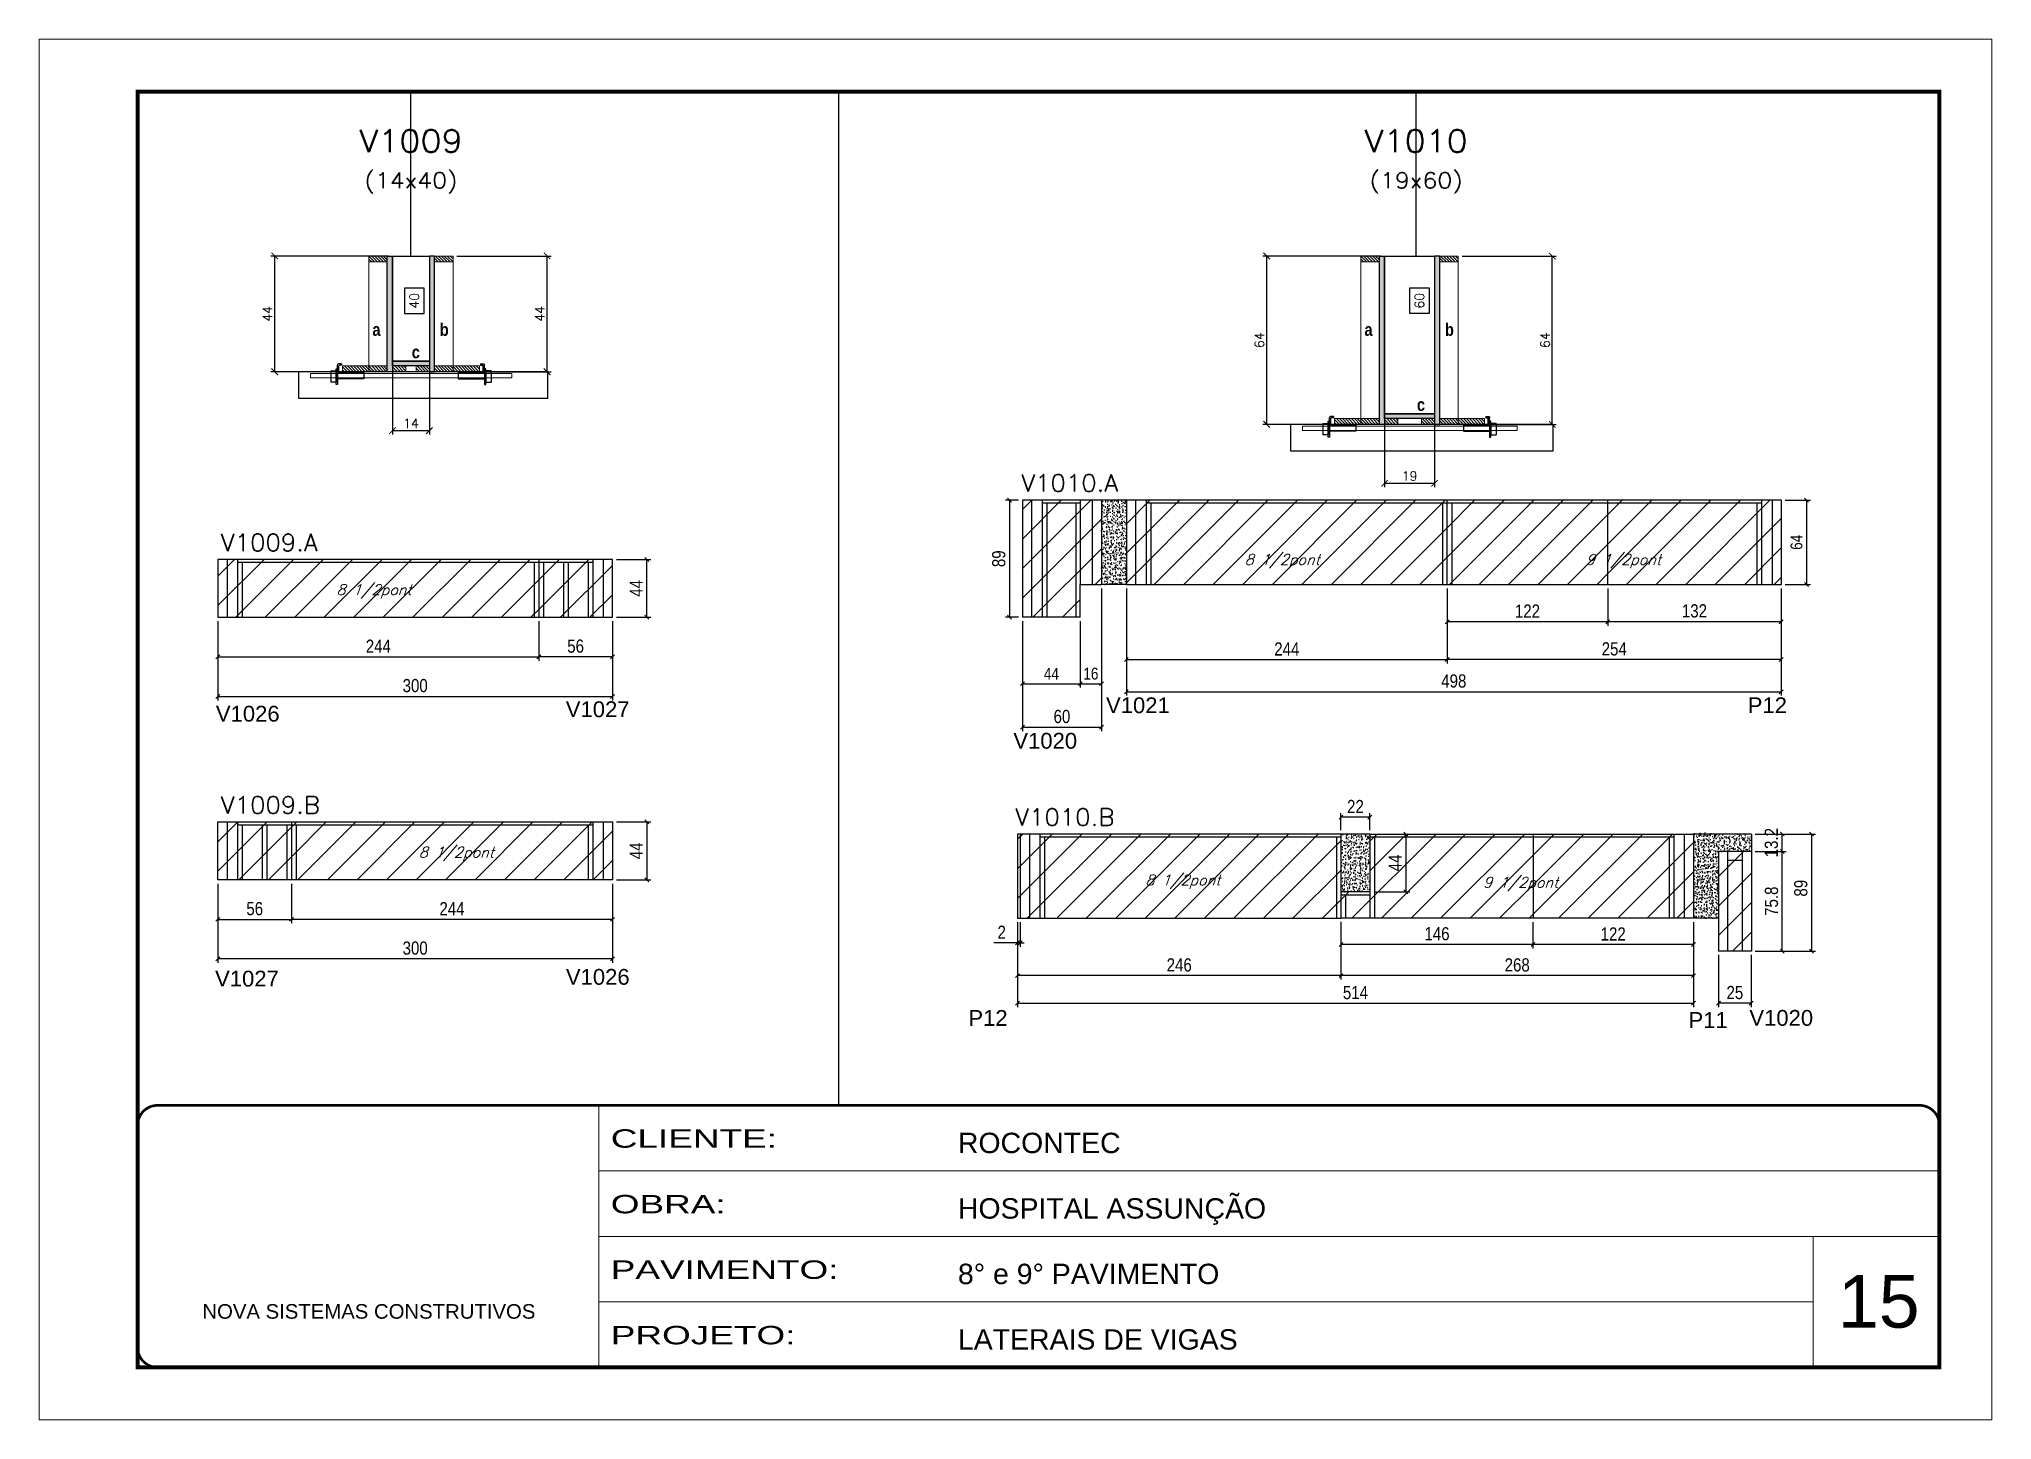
# Model space of a CAD drawing. Extents: x -20960 to -5926, y -2106 to 21915.
# Drawn here: x -9023 to -7538, y 17420 to 18470 of the extents above; entities that cross this region are included whole.
import ezdxf
from ezdxf.enums import TextEntityAlignment as Align

# ---------------------------------------------------------------- set-up
doc = ezdxf.new("R2010")
doc.units = 0
for name, pattern in [('CONTINUO', [0]), ('DASHED', [0.75, 0.5, -0.25]), ('HIDDEN', [0.375, 0.25, -0.125])]:
    doc.linetypes.add(name, pattern=pattern)
for name, color, linetype in [('5', 5, 'Continuous'), ('barrote', 251, 'Continuous'), ('COTA', 241, 'Continuous'), ('Cota Seção (2x)', 4, 'Continuous'), ('detalhes', 4, 'Continuous'), ('Painéis', 200, 'Continuous'), ('presilha', 1, 'Continuous'), ('Reaproveitamento', 251, 'Continuous'), ('SARR_2.2x7', 40, 'Continuous'), ('SARR_3.5x7', 81, 'Continuous'), ('texto', 7, 'Continuous'), ('Texto de Titulo', 7, 'Continuous'), ('Texto Qtd Sarr', 242, 'Continuous')]:
    doc.layers.add(name, color=color, linetype=linetype)
for name, color, linetype, lineweight in [('CARIMBO', 255, 'Continuous', 9), ('CONCRETO', 251, 'Continuous', 25), ('Folhas', 255, 'Continuous', 9), ('Hachura', 251, 'Continuous', 9), ('Madeira', 126, 'Continuous', 18), ('SARRAFO DE PRESSAO', 251, 'DASHED', 9), ('SCO-___-LAJ', 2, 'Continuous', 0), ('Texto Seção', 7, 'Continuous', 15)]:
    doc.layers.add(name, color=color, linetype=linetype, lineweight=lineweight)
doc.styles.add('ARIAL', font='arial.ttf')
doc.styles.add('COTA TECNICA', font='techl___.ttf', dxfattribs={"height": 10})
doc.styles.add('COTA TECNICA-50', font='techl___.ttf', dxfattribs={"height": 9})
doc.styles.add('REGUA-120', font='ROMANS.shx', dxfattribs={"height": 15})
doc.styles.add('Romans', font='romans.shx')
doc.styles.get("Standard").update_dxf_attribs({"font": 'arial.ttf'})
doc.styles.add('TECNICA', font='techb___.ttf', dxfattribs={"height": 10})
doc.styles.add('Tecnologia', font='')
doc.styles.get('Tecnologia').set_extended_font_data('Forgotten Futurist')
doc.dimstyles.new('COTA PAINEL-50', dxfattribs={"dimtxt": 9, "dimasz": 3, "dimexe": 3, "dimexo": 3, "dimgap": 3, "dimtad": 1, "dimdec": 1, "dimzin": 12, "dimdsep": 46, "dimtxsty": 'COTA TECNICA-50', "dimblk1": 'OBLIQUE', "dimblk2": 'OBLIQUE', "dimsah": 1, "dimcen": 0.9, "dimclrd": 4, "dimclre": 4, "dimclrt": 240, "dimadec": 1, "dimazin": 3, "dimtfac": 1, "dimtdec": 1, "dimtmove": 0, "dimatfit": 3, "dimfxl": 1, "dimtolj": 1, "dimtzin": 12, "dimarcsym": 0})
doc.dimstyles.new('Cota Seção (2x)', dxfattribs={"dimtxt": 7, "dimasz": 5, "dimexe": 3, "dimexo": 3, "dimgap": 2, "dimtad": 3, "dimdec": 1, "dimlfac": 0.5, "dimzin": 12, "dimdsep": 46, "dimtxsty": 'Romans', "dimblk": 'ARCHTICK', "dimcen": 0, "dimclrd": 4, "dimclre": 4, "dimclrt": 1, "dimadec": 1, "dimazin": 3, "dimtfac": 1, "dimtdec": 1, "dimtmove": 0, "dimatfit": 3, "dimldrblk": 'OBLIQUE', "dimfxl": 1, "dimtolj": 1, "dimtzin": 12, "dimarcsym": 0})
doc.dimstyles.new('Cota Seção interna', dxfattribs={"dimtxt": 7, "dimasz": 6, "dimexe": 0.18, "dimexo": 2, "dimgap": -4, "dimtad": 3, "dimdec": 1, "dimlfac": 0.5, "dimzin": 12, "dimdsep": 46, "dimtxsty": 'Romans', "dimblk": 'ARCHTICK', "dimcen": 0.09, "dimse1": 1, "dimse2": 1, "dimsd1": 1, "dimsd2": 1, "dimclrd": 180, "dimclre": 5, "dimclrt": 1, "dimadec": 0, "dimazin": 3, "dimtfac": 1, "dimtdec": 1, "dimtofl": 0, "dimtmove": 0, "dimatfit": 3, "dimldrblk": 'ARCHTICK', "dimfxl": 1, "dimtolj": 1, "dimtzin": 0, "dimarcsym": 0})
doc.dimstyles.new('PAINEL', dxfattribs={"dimtxt": 10, "dimasz": 3, "dimexe": 3, "dimexo": 3, "dimgap": 3, "dimtad": 1, "dimdec": 1, "dimzin": 12, "dimdsep": 46, "dimtxsty": 'COTA TECNICA', "dimblk1": 'OBLIQUE', "dimblk2": 'OBLIQUE', "dimsah": 1, "dimcen": 0.9, "dimclrd": 4, "dimclre": 4, "dimclrt": 240, "dimadec": 1, "dimazin": 3, "dimtfac": 1, "dimtdec": 1, "dimtmove": 0, "dimatfit": 3, "dimfxl": 1, "dimtolj": 1, "dimtzin": 12, "dimarcsym": 0})
pattern_1 = [(315, (14191.9361, 9987.0219), (1.12253202, 1.12253202), [])]
pattern_2 = [(315, (14201.9361, 9987.0219), (1.12253202, 1.12253202), [])]
pattern_3 = [(45, (3183.5, 1148.575), (-11.22532, 11.22532), [])]
pattern_4 = [(50, (-138888.8616, -14131.2095), (5.46554007, -0.47817257), [0.5715, -6.2865]), (355, (-138888.8616, -14131.2095), (-1.05730264, 5.73170536), [0.4572, -5.02921753]), (100.4514447, (-138888.406, -14131.2494), (4.40823741, 5.25353256), [0.48570026, -5.34270734]), (46.1842, (-138888.8616, -14129.6855), (8.13237123, -1.26126984), [0.85725, -9.42975]), (96.6355576, (-138888.184, -14129.791), (7.122124, 7.42278374), [0.7285507, -8.01406824]), (351.184151, (-138888.862, -14129.6855), (7.122124, 7.42278374), [0.685799, -7.54379196]), (21, (-138888.0996, -14130.0665), (4.54843174, -3.06795595), [0.5715, -6.2865]), (326, (-138888.0996, -14130.0665), (1.85406085, 5.52563898), [0.4572, -5.0292]), (71.451445, (-138887.7206, -14130.322), (6.40249258, 2.45768307), [0.48570026, -5.34269813]), (37.5, (-138888.8616, -14131.2095), (0.092658098, 2.536651166), [0, -4.96824, 0, -5.1054, 0, -5.04825]), (7.5, (-138888.8616, -14131.2095), (2.004589875, 3.005417245), [0, -2.91084, 0, -4.85394, 0, -1.92405]), (327.5, (-138890.561, -14131.2095), (4.067717855, -0.17186232), [0, -1.905, 0, -5.9436, 0, -7.8867]), (317.5, (-138891.323, -14131.2095), (4.44387544, 0.76279473), [0, -2.4765, 0, -3.94716, 0, -5.6007])]
pattern_5 = [(315, (14956.2965, 9947.0219), (1.12253202, 1.12253202), [])]
pattern_6 = [(315, (14956.2965, 9873.4219), (1.12253202, 1.12253202), [])]

msp = doc.modelspace()

# ---------------------------------------------------------------- texts
at = {"layer": '5', "linetype": 'Continuous'}
for s, rotation, p in [('V1021', 359.99996, (-8212.16, 17957.09)), ('P12', 359.99996, (-7724.2, 17957.09)), ('V1026', 0.00004, (-8889.05, 17950.68)), ('V1027', 0.00004, (-8622.96, 17954.07)), ('V1020', 359.99996, (-8282.62, 17930.09)), ('V1027', 0.00004, (-8889.64, 17749.25)), ('V1026', 0.00004, (-8622.88, 17750.58)), ('P12', 359.99996, (-8316.83, 17719.32)), ('V1020', 359.99996, (-7722.95, 17719.38)), ('P11', 359.99996, (-7769.23, 17717.78))]:
    msp.add_text(s, height=12, rotation=rotation, dxfattribs=at).set_placement(p)
at = {"layer": 'CARIMBO', "style": 'ARIAL'}
msp.add_text('15', height=40, dxfattribs=at).set_placement((-7655.64, 17489.81))
at = {"layer": 'detalhes', "style": 'TECNICA'}
for s, p in [('a', (-8769.99, 18244)), ('b', (-8718.75, 18243.99)), ('a', (-8015.63, 18244)), ('b', (-7954.39, 18243.99)), ('c', (-8740.08, 18226.9)), ('c', (-7975.72, 18186.9))]:
    msp.add_text(s, height=9.6, dxfattribs=at).set_placement(p)
at = {"layer": 'texto', "color": 2, "char_height": 8, "attachment_point": 5, "style": 'Romans'}
for s, insert in [('{\\Q19;\\C256;8 1/2pont}', (-8078.18, 18072.62)), ('{\\Q19;\\C256;9 1/2pont}', (-7818.66, 18072.62)), ('{\\Q19;\\C256;8 1/2pont}', (-8768.79, 18049.61)), ('{\\Q19;\\C256;8 1/2pont}', (-8706.21, 17850.01)), ('{\\Q19;\\C256;8 1/2pont}', (-8153.75, 17828.91)), ('{\\Q19;\\C256;9 1/2pont}', (-7896.9, 17827.07))]:
    msp.add_mtext(s, dxfattribs=dict(at, insert=insert))
at = {"layer": 'Texto Seção', "style": 'REGUA-120', "width": 1.05}
for s, p in [('V1010.A', (-8276.58, 18125.59)), ('V1009.A', (-8885.29, 18080.34)), ('V1009.B', (-8885.29, 17880.74)), ('V1010.B', (-8281.2, 17871.55))]:
    msp.add_text(s, height=13, dxfattribs=at).set_placement(p)

# ---------------------------------------------------------------- blocks, each defined once
blk = doc.blocks.new('9999999999')
at = {"color": 30, "linetype": 'CONTINUO'}
for p, q in [((98564.6, 34230.2), (98564.6, 34429.4)), ((98564.6, 34379.6), (99584, 34379.6)), ((98564.6, 34329.8), (99488, 34329.8)), ((99584, 34329.8), (99488, 34329.8)), ((99488, 34329.8), (99488, 34230.2)), ((98564.6, 34280), (99488, 34280))]:
    blk.add_line(p, q, dxfattribs=at)
at = {"color": 30, "linetype": 'CONTINUO', "const_width": 2}
blk.add_lwpolyline([(99584, 34230.2), (99584, 34414.4, 0.414214), (99569, 34429.4), (98229, 34429.4, 0.414214), (98214, 34414.4), (98214, 34245.2, 0.414214), (98229, 34230.2), (99584, 34230.2)], format="xyb", dxfattribs=at)
at = {"layer": 'Folhas'}
blk.add_lwpolyline([(98139, 34190.2), (99624, 34190.2), (99624, 35240.2), (98139, 35240.2)], close=True, dxfattribs=at)
at = {"layer": 'Folhas', "color": 30, "const_width": 3}
blk.add_lwpolyline([(98214, 34230.2), (99584, 34230.2), (99584, 35200.2), (98214, 35200.2)], close=True, dxfattribs=at)
at = {"color": 7, "linetype": 'Continuous', "ltscale": 5, "style": 'ARIAL'}
for s, height, p in [('ROCONTEC', 15.48, (98837.7, 34393.1)), ('HOSPITAL ASSUNÇÃO', 15.483, (98837.7, 34343.3)), ('8° e 9° PAVIMENTO', 15.483, (98837.7, 34293.5)), ('NOVA SISTEMAS CONSTRUTIVOS', 11.059, (98263.2, 34267.2)), ('LATERAIS DE VIGAS', 15.483, (98837.7, 34243.7))]:
    blk.add_text(s, height=height, dxfattribs=at).set_placement(p)
at = {"layer": 'Folhas', "color": 7, "style": 'Tecnologia', "width": 1.5}
for s, p in [('CLIENTE:', (98573.7, 34397.2)), ('OBRA:', (98573.7, 34347.3)), ('PAVIMENTO:', (98573.7, 34297.5)), ('PROJETO:', (98573.7, 34247.7))]:
    blk.add_text(s, height=14, dxfattribs=at).set_placement(p)
blk = doc.blocks.new('_Oblique')
at = {"color": 0, "linetype": 'ByBlock', "lineweight": -2}
blk.add_line((-0.5, -0.5), (0.5, 0.5), dxfattribs=at)
blk = doc.blocks.new('*D6794')
at = {"layer": 'COTA', "color": 4, "linetype": 'ByBlock', "lineweight": -2, "transparency": 16777216}
for p, q in [((-8887.5, 18027), (-8887.5, 17966.8)), ((-8587.5, 18027), (-8587.5, 17966.8)), ((-8887.5, 17969.8), (-8587.5, 17969.8))]:
    blk.add_line(p, q, dxfattribs=at)
at = {"layer": 'Defpoints', "color": 0, "linetype": 'ByBlock', "transparency": 16777216}
for p in [(-8887.5, 18030), (-8587.5, 18030), (-8587.5, 17969.8)]:
    blk.add_point(p, dxfattribs=at)
at = {"layer": 'COTA', "color": 4, "linetype": 'ByBlock', "lineweight": -2, "transparency": 16777216, "xscale": 3, "yscale": 3, "zscale": 3, "rotation": 180}
blk.add_blockref('_Oblique', (-8887.5, 17969.8), dxfattribs=at)
at = {"layer": 'COTA', "color": 4, "linetype": 'ByBlock', "lineweight": -2, "transparency": 16777216, "xscale": 3, "yscale": 3, "zscale": 3}
blk.add_blockref('_Oblique', (-8587.5, 17969.8), dxfattribs=at)
at = {"layer": 'COTA', "color": 240, "linetype": 'ByBlock', "transparency": 16777216, "insert": (-8737.5, 17978), "char_height": 10, "attachment_point": 5, "style": 'COTA TECNICA'}
blk.add_mtext('\\A1;300', dxfattribs=at)
blk = doc.blocks.new('*D6795')
at = {"layer": 'COTA', "color": 4, "linetype": 'ByBlock', "lineweight": -2, "transparency": 16777216}
for p, q in [((-8887.5, 18027), (-8887.5, 17996.9)), ((-8643.5, 18027), (-8643.5, 17996.9)), ((-8887.5, 17999.9), (-8643.5, 17999.9))]:
    blk.add_line(p, q, dxfattribs=at)
at = {"layer": 'Defpoints', "color": 0, "linetype": 'ByBlock', "transparency": 16777216}
for p in [(-8887.5, 18030), (-8643.5, 18030), (-8643.5, 17999.9)]:
    blk.add_point(p, dxfattribs=at)
at = {"layer": 'COTA', "color": 4, "linetype": 'ByBlock', "lineweight": -2, "transparency": 16777216, "xscale": 3, "yscale": 3, "zscale": 3, "rotation": 180}
blk.add_blockref('_Oblique', (-8887.5, 17999.9), dxfattribs=at)
at = {"layer": 'COTA', "color": 4, "linetype": 'ByBlock', "lineweight": -2, "transparency": 16777216, "xscale": 3, "yscale": 3, "zscale": 3}
blk.add_blockref('_Oblique', (-8643.5, 17999.9), dxfattribs=at)
at = {"layer": 'COTA', "color": 240, "linetype": 'ByBlock', "transparency": 16777216, "insert": (-8765.5, 18008), "char_height": 10, "attachment_point": 5, "style": 'COTA TECNICA'}
blk.add_mtext('\\A1;244', dxfattribs=at)
blk = doc.blocks.new('*D6796')
at = {"layer": 'COTA', "color": 4, "linetype": 'ByBlock', "lineweight": -2, "transparency": 16777216}
for p, q in [((-8643.5, 18027), (-8643.5, 17996.9)), ((-8587.5, 18027), (-8587.5, 17996.9)), ((-8587.5, 17999.9), (-8643.5, 17999.9))]:
    blk.add_line(p, q, dxfattribs=at)
at = {"layer": 'Defpoints', "color": 0, "linetype": 'ByBlock', "transparency": 16777216}
for p in [(-8643.5, 18030), (-8587.5, 18030), (-8643.5, 17999.9)]:
    blk.add_point(p, dxfattribs=at)
at = {"layer": 'COTA', "color": 4, "linetype": 'ByBlock', "lineweight": -2, "transparency": 16777216, "xscale": 3, "yscale": 3, "zscale": 3, "rotation": 180}
blk.add_blockref('_Oblique', (-8643.5, 17999.9), dxfattribs=at)
at = {"layer": 'COTA', "color": 4, "linetype": 'ByBlock', "lineweight": -2, "transparency": 16777216, "xscale": 3, "yscale": 3, "zscale": 3}
blk.add_blockref('_Oblique', (-8587.5, 17999.9), dxfattribs=at)
at = {"layer": 'COTA', "color": 240, "linetype": 'ByBlock', "transparency": 16777216, "insert": (-8615.5, 18008), "char_height": 10, "attachment_point": 5, "style": 'COTA TECNICA'}
blk.add_mtext('\\A1;56', dxfattribs=at)
blk = doc.blocks.new('*D6797')
at = {"layer": 'COTA', "color": 4, "linetype": 'ByBlock', "lineweight": -2, "transparency": 16777216}
for p, q in [((-8584.5, 18074), (-8558.3, 18074)), ((-8561.3, 18030), (-8561.3, 18074)), ((-8584.5, 18030), (-8558.3, 18030))]:
    blk.add_line(p, q, dxfattribs=at)
at = {"layer": 'Defpoints', "color": 0, "linetype": 'ByBlock', "transparency": 16777216}
for p in [(-8587.5, 18074), (-8561.3, 18074), (-8587.5, 18030)]:
    blk.add_point(p, dxfattribs=at)
at = {"layer": 'COTA', "color": 4, "linetype": 'ByBlock', "lineweight": -2, "transparency": 16777216, "xscale": 3, "yscale": 3, "zscale": 3}
for p, rotation in [((-8561.3, 18074), 90), ((-8561.3, 18030), 270)]:
    blk.add_blockref('_Oblique', p, dxfattribs=dict(at, rotation=rotation))
at = {"layer": 'COTA', "color": 240, "linetype": 'ByBlock', "transparency": 16777216, "insert": (-8569.4, 18052), "char_height": 10, "attachment_point": 5, "rotation": 90, "style": 'COTA TECNICA'}
blk.add_mtext('\\A1;44', dxfattribs=at)
blk = doc.blocks.new('*D6798')
at = {"layer": 'COTA', "color": 4, "linetype": 'ByBlock', "lineweight": -2, "transparency": 16777216}
for p, q in [((-8887.5, 17827.4), (-8887.5, 17767.2)), ((-8587.5, 17827.4), (-8587.5, 17767.2)), ((-8587.5, 17770.2), (-8887.5, 17770.2))]:
    blk.add_line(p, q, dxfattribs=at)
at = {"layer": 'Defpoints', "color": 0, "linetype": 'ByBlock', "transparency": 16777216}
for p in [(-8887.5, 17830.4), (-8587.5, 17830.4), (-8887.5, 17770.2)]:
    blk.add_point(p, dxfattribs=at)
at = {"layer": 'COTA', "color": 4, "linetype": 'ByBlock', "lineweight": -2, "transparency": 16777216, "xscale": 3, "yscale": 3, "zscale": 3, "rotation": 180}
blk.add_blockref('_Oblique', (-8887.5, 17770.2), dxfattribs=at)
at = {"layer": 'COTA', "color": 4, "linetype": 'ByBlock', "lineweight": -2, "transparency": 16777216, "xscale": 3, "yscale": 3, "zscale": 3}
blk.add_blockref('_Oblique', (-8587.5, 17770.2), dxfattribs=at)
at = {"layer": 'COTA', "color": 240, "linetype": 'ByBlock', "transparency": 16777216, "insert": (-8737.5, 17778.4), "char_height": 10, "attachment_point": 5, "style": 'COTA TECNICA'}
blk.add_mtext('\\A1;300', dxfattribs=at)
blk = doc.blocks.new('*D6799')
at = {"layer": 'COTA', "color": 4, "linetype": 'ByBlock', "lineweight": -2, "transparency": 16777216}
for p, q in [((-8831.5, 17827.4), (-8831.5, 17797.3)), ((-8587.5, 17827.4), (-8587.5, 17797.3)), ((-8587.5, 17800.3), (-8831.5, 17800.3))]:
    blk.add_line(p, q, dxfattribs=at)
at = {"layer": 'Defpoints', "color": 0, "linetype": 'ByBlock', "transparency": 16777216}
for p in [(-8831.5, 17830.4), (-8587.5, 17830.4), (-8831.5, 17800.3)]:
    blk.add_point(p, dxfattribs=at)
at = {"layer": 'COTA', "color": 4, "linetype": 'ByBlock', "lineweight": -2, "transparency": 16777216, "xscale": 3, "yscale": 3, "zscale": 3, "rotation": 180}
blk.add_blockref('_Oblique', (-8831.5, 17800.3), dxfattribs=at)
at = {"layer": 'COTA', "color": 4, "linetype": 'ByBlock', "lineweight": -2, "transparency": 16777216, "xscale": 3, "yscale": 3, "zscale": 3}
blk.add_blockref('_Oblique', (-8587.5, 17800.3), dxfattribs=at)
at = {"layer": 'COTA', "color": 240, "linetype": 'ByBlock', "transparency": 16777216, "insert": (-8709.5, 17808.4), "char_height": 10, "attachment_point": 5, "style": 'COTA TECNICA'}
blk.add_mtext('\\A1;244', dxfattribs=at)
blk = doc.blocks.new('*D6800')
at = {"layer": 'COTA', "color": 4, "linetype": 'ByBlock', "lineweight": -2, "transparency": 16777216}
for p, q in [((-8887.5, 17827.4), (-8887.5, 17797.3)), ((-8831.5, 17827.4), (-8831.5, 17797.3)), ((-8887.5, 17800.3), (-8831.5, 17800.3))]:
    blk.add_line(p, q, dxfattribs=at)
at = {"layer": 'Defpoints', "color": 0, "linetype": 'ByBlock', "transparency": 16777216}
for p in [(-8887.5, 17830.4), (-8831.5, 17830.4), (-8831.5, 17800.3)]:
    blk.add_point(p, dxfattribs=at)
at = {"layer": 'COTA', "color": 4, "linetype": 'ByBlock', "lineweight": -2, "transparency": 16777216, "xscale": 3, "yscale": 3, "zscale": 3, "rotation": 180}
blk.add_blockref('_Oblique', (-8887.5, 17800.3), dxfattribs=at)
at = {"layer": 'COTA', "color": 4, "linetype": 'ByBlock', "lineweight": -2, "transparency": 16777216, "xscale": 3, "yscale": 3, "zscale": 3}
blk.add_blockref('_Oblique', (-8831.5, 17800.3), dxfattribs=at)
at = {"layer": 'COTA', "color": 240, "linetype": 'ByBlock', "transparency": 16777216, "insert": (-8859.5, 17808.4), "char_height": 10, "attachment_point": 5, "style": 'COTA TECNICA'}
blk.add_mtext('\\A1;56', dxfattribs=at)
blk = doc.blocks.new('*D6801')
at = {"layer": 'COTA', "color": 4, "linetype": 'ByBlock', "lineweight": -2, "transparency": 16777216}
for p, q in [((-8584.5, 17874.4), (-8558.3, 17874.4)), ((-8561.3, 17874.4), (-8561.3, 17830.4)), ((-8584.5, 17830.4), (-8558.3, 17830.4))]:
    blk.add_line(p, q, dxfattribs=at)
at = {"layer": 'Defpoints', "color": 0, "linetype": 'ByBlock', "transparency": 16777216}
for p in [(-8587.5, 17874.4), (-8587.5, 17830.4), (-8561.3, 17830.4)]:
    blk.add_point(p, dxfattribs=at)
at = {"layer": 'COTA', "color": 4, "linetype": 'ByBlock', "lineweight": -2, "transparency": 16777216, "xscale": 3, "yscale": 3, "zscale": 3}
for p, rotation in [((-8561.3, 17874.4), 90), ((-8561.3, 17830.4), 270)]:
    blk.add_blockref('_Oblique', p, dxfattribs=dict(at, rotation=rotation))
at = {"layer": 'COTA', "color": 240, "linetype": 'ByBlock', "transparency": 16777216, "insert": (-8569.4, 17852.4), "char_height": 10, "attachment_point": 5, "rotation": 90, "style": 'COTA TECNICA'}
blk.add_mtext('\\A1;44', dxfattribs=at)
blk = doc.blocks.new('_ArchTick')
at = {"color": 0, "linetype": 'ByBlock', "const_width": 0.15}
blk.add_lwpolyline([(-0.5, -0.5), (0.5, 0.5)], dxfattribs=at)
blk = doc.blocks.new('*D6802')
at = {"layer": 'COTA', "color": 4, "lineweight": -2, "transparency": 16777216}
for p, q in [((-8757.7, 18304.7), (-8847.3, 18304.7)), ((-8844.3, 18216.7), (-8844.3, 18304.7)), ((-8795.7, 18216.7), (-8847.3, 18216.7))]:
    blk.add_line(p, q, dxfattribs=at)
at = {"layer": 'Defpoints', "color": 0, "transparency": 16777216}
for p in [(-8844.3, 18304.7), (-8754.7, 18304.7), (-8792.7, 18216.7)]:
    blk.add_point(p, dxfattribs=at)
at = {"layer": 'COTA', "color": 4, "lineweight": -2, "transparency": 16777216, "xscale": 5, "yscale": 5, "zscale": 5}
for p, rotation in [((-8844.3, 18304.7), 90), ((-8844.3, 18216.7), 270)]:
    blk.add_blockref('_ArchTick', p, dxfattribs=dict(at, rotation=rotation))
at = {"layer": 'COTA', "color": 1, "transparency": 16777216, "insert": (-8849.8, 18260.7), "char_height": 7, "attachment_point": 5, "rotation": 90, "style": 'Romans'}
blk.add_mtext('\\A1;44', dxfattribs=at)
blk = doc.blocks.new('*D6803')
at = {"layer": 'COTA', "color": 4, "lineweight": -2, "transparency": 16777216}
for p, q in [((-8705.7, 18304.7), (-8634.2, 18304.7)), ((-8637.2, 18216.7), (-8637.2, 18304.7)), ((-8685.7, 18216.7), (-8634.2, 18216.7))]:
    blk.add_line(p, q, dxfattribs=at)
at = {"layer": 'Defpoints', "color": 0, "transparency": 16777216}
for p in [(-8708.7, 18304.7), (-8637.2, 18304.7), (-8688.7, 18216.7)]:
    blk.add_point(p, dxfattribs=at)
at = {"layer": 'COTA', "color": 4, "lineweight": -2, "transparency": 16777216, "xscale": 5, "yscale": 5, "zscale": 5}
for p, rotation in [((-8637.2, 18304.7), 90), ((-8637.2, 18216.7), 270)]:
    blk.add_blockref('_ArchTick', p, dxfattribs=dict(at, rotation=rotation))
at = {"layer": 'COTA', "color": 1, "transparency": 16777216, "insert": (-8642.7, 18260.7), "char_height": 7, "attachment_point": 5, "rotation": 90, "style": 'Romans'}
blk.add_mtext('\\A1;44', dxfattribs=at)
blk = doc.blocks.new('*D6804')
at = {"layer": 'Cota Seção (2x)', "color": 180, "lineweight": -2, "transparency": 16777216}
for p, q in [((-8730.7, 18280.3), (-8745.7, 18280.3)), ((-8745.7, 18280.3), (-8745.7, 18261)), ((-8730.7, 18261), (-8730.7, 18280.3)), ((-8745.7, 18261), (-8730.7, 18261))]:
    blk.add_line(p, q, dxfattribs=at)
at = {"layer": 'Defpoints', "color": 0, "transparency": 16777216}
for p in [(-8726.7, 18304.7), (-8726.7, 18304.7), (-8726.7, 18224.7)]:
    blk.add_point(p, dxfattribs=at)
at = {"layer": 'Cota Seção (2x)', "color": 1, "transparency": 16777216, "insert": (-8738.2, 18270.7), "char_height": 7, "attachment_point": 5, "rotation": 90, "style": 'Romans'}
blk.add_mtext('\\A1;40', dxfattribs=at)
blk = doc.blocks.new('titulo1')
at = {"layer": 'Defpoints', "color": 252, "linetype": 'HIDDEN', "ltscale": 2}
blk.add_line((0, 0), (0, 125), dxfattribs=at)
at = {"layer": 'Defpoints', "style": 'Romans', "oblique": 15}
blk.add_attdef('FOLHA', text='', height=10, dxfattribs=at).set_placement((0, 15.6), align=Align.MIDDLE_CENTER)
at = {"layer": 'Texto Qtd Sarr', "color": 3, "style": 'Romans', "oblique": 15}
for tag, height, p in [('TITULO', 17, (0, 71.4)), ('SEÇÃO', 12, (0, 41.5))]:
    blk.add_attdef(tag, text='', height=height, dxfattribs=at).set_placement(p, align=Align.MIDDLE_CENTER)
blk = doc.blocks.new('PRESILHA METÁLICA 1')
at = {"layer": 'presilha'}
for p, q in [((0, 13), (6, 13)), ((0, 13), (0, 0)), ((6, 0), (0, 0)), ((6, 15.5), (7.5, 15.5)), ((6, -2.5), (6, 15.5)), ((6, 13), (6, 0)), ((7.5, 10.6), (7.5, 19.9)), ((7.5, 15.5), (7.5, -2.5)), ((37.5, 4.1), (7.5, 4.1)), ((12, 21), (8.6, 21)), ((9, 11.6), (9, 18.9)), ((12, 19.5), (9.6, 19.5)), ((37.5, 11), (9.6, 11)), ((12, 21), (12, 19.5)), ((37.5, 11), (37.5, 4.1)), ((7.5, -2.5), (6, -2.5))]:
    blk.add_line(p, q, dxfattribs=at)
for centre, radius, start, end in [((8.6, 19.9), 1.14, 90, 180), ((9.6, 18.9), 0.57, 90, 180), ((9.6, 11.6), 0.57, 180, 270)]:
    blk.add_arc(centre, radius, start, end, dxfattribs=at)
blk = doc.blocks.new('*D6805')
at = {"layer": 'COTA', "color": 4, "lineweight": -2, "transparency": 16777216}
for p, q in [((-8754.7, 18218.1), (-8754.7, 18168.9)), ((-8726.7, 18218.1), (-8726.7, 18168.9)), ((-8754.7, 18171.9), (-8726.7, 18171.9))]:
    blk.add_line(p, q, dxfattribs=at)
at = {"layer": 'Defpoints', "color": 0, "transparency": 16777216}
for p in [(-8754.7, 18221.1), (-8726.7, 18221.1), (-8726.7, 18171.9)]:
    blk.add_point(p, dxfattribs=at)
at = {"layer": 'COTA', "color": 4, "lineweight": -2, "transparency": 16777216, "xscale": 5, "yscale": 5, "zscale": 5, "rotation": 180}
blk.add_blockref('_ArchTick', (-8754.7, 18171.9), dxfattribs=at)
at = {"layer": 'COTA', "color": 4, "lineweight": -2, "transparency": 16777216, "xscale": 5, "yscale": 5, "zscale": 5}
blk.add_blockref('_ArchTick', (-8726.7, 18171.9), dxfattribs=at)
at = {"layer": 'COTA', "color": 1, "transparency": 16777216, "insert": (-8740.7, 18177.4), "char_height": 7, "attachment_point": 5, "style": 'Romans'}
blk.add_mtext('\\A1;14', dxfattribs=at)
blk = doc.blocks.new('*D6774')
at = {"layer": 'COTA', "color": 4, "linetype": 'ByBlock', "lineweight": -2, "transparency": 16777216}
for p, q in [((-8033.5, 17868.2), (-8033.5, 17881.1)), ((-8011.5, 17868.2), (-8011.5, 17881.1)), ((-8011.5, 17878.1), (-8033.5, 17878.1))]:
    blk.add_line(p, q, dxfattribs=at)
at = {"layer": 'Defpoints', "color": 0, "linetype": 'ByBlock', "transparency": 16777216}
for p in [(-8033.5, 17878.1), (-8033.5, 17865.2), (-8011.5, 17865.2)]:
    blk.add_point(p, dxfattribs=at)
at = {"layer": 'COTA', "color": 4, "linetype": 'ByBlock', "lineweight": -2, "transparency": 16777216, "xscale": 3, "yscale": 3, "zscale": 3, "rotation": 180}
blk.add_blockref('_Oblique', (-8033.5, 17878.1), dxfattribs=at)
at = {"layer": 'COTA', "color": 4, "linetype": 'ByBlock', "lineweight": -2, "transparency": 16777216, "xscale": 3, "yscale": 3, "zscale": 3}
blk.add_blockref('_Oblique', (-8011.5, 17878.1), dxfattribs=at)
at = {"layer": 'COTA', "color": 240, "linetype": 'ByBlock', "transparency": 16777216, "insert": (-8022.5, 17886.1), "char_height": 10, "attachment_point": 5, "style": 'COTA TECNICA'}
blk.add_mtext('\\A1;22', dxfattribs=at)
blk = doc.blocks.new('*D6775')
at = {"layer": 'COTA', "color": 4, "linetype": 'ByBlock', "lineweight": -2, "transparency": 16777216}
for p, q in [((-7718.5, 17852), (-7694.9, 17852)), ((-7697.9, 17776.2), (-7697.9, 17852)), ((-7718.5, 17776.2), (-7694.9, 17776.2))]:
    blk.add_line(p, q, dxfattribs=at)
at = {"layer": 'Defpoints', "color": 0, "linetype": 'ByBlock', "transparency": 16777216}
for p in [(-7721.5, 17852), (-7697.9, 17852), (-7721.5, 17776.2)]:
    blk.add_point(p, dxfattribs=at)
at = {"layer": 'COTA', "color": 4, "linetype": 'ByBlock', "lineweight": -2, "transparency": 16777216, "xscale": 3, "yscale": 3, "zscale": 3}
for p, rotation in [((-7697.9, 17852), 90), ((-7697.9, 17776.2), 270)]:
    blk.add_blockref('_Oblique', p, dxfattribs=dict(at, rotation=rotation))
at = {"layer": 'COTA', "color": 240, "linetype": 'ByBlock', "transparency": 16777216, "insert": (-7706.1, 17814.1), "char_height": 10, "attachment_point": 5, "rotation": 90, "style": 'COTA TECNICA'}
blk.add_mtext('\\A1;75.8', dxfattribs=at)
blk = doc.blocks.new('*D6776')
at = {"layer": 'COTA', "color": 4, "linetype": 'ByBlock', "lineweight": -2, "transparency": 16777216}
for p, q in [((-7746.5, 17773.2), (-7746.5, 17733.5)), ((-7721.5, 17773.2), (-7721.5, 17733.5)), ((-7721.5, 17736.5), (-7746.5, 17736.5))]:
    blk.add_line(p, q, dxfattribs=at)
at = {"layer": 'Defpoints', "color": 0, "linetype": 'ByBlock', "transparency": 16777216}
for p in [(-7746.5, 17776.2), (-7721.5, 17776.2), (-7746.5, 17736.5)]:
    blk.add_point(p, dxfattribs=at)
at = {"layer": 'COTA', "color": 4, "linetype": 'ByBlock', "lineweight": -2, "transparency": 16777216, "xscale": 3, "yscale": 3, "zscale": 3, "rotation": 180}
blk.add_blockref('_Oblique', (-7746.5, 17736.5), dxfattribs=at)
at = {"layer": 'COTA', "color": 4, "linetype": 'ByBlock', "lineweight": -2, "transparency": 16777216, "xscale": 3, "yscale": 3, "zscale": 3}
blk.add_blockref('_Oblique', (-7721.5, 17736.5), dxfattribs=at)
at = {"layer": 'COTA', "color": 240, "linetype": 'ByBlock', "transparency": 16777216, "insert": (-7734, 17744.6), "char_height": 10, "attachment_point": 5, "style": 'COTA TECNICA'}
blk.add_mtext('\\A1;25', dxfattribs=at)
blk = doc.blocks.new('*D6777')
at = {"layer": 'COTA', "color": 4, "linetype": 'ByBlock', "lineweight": -2, "transparency": 16777216}
for p, q in [((-7718.5, 17865.2), (-7694.9, 17865.2)), ((-7697.9, 17852), (-7697.9, 17865.2)), ((-7718.5, 17852), (-7694.9, 17852))]:
    blk.add_line(p, q, dxfattribs=at)
at = {"layer": 'Defpoints', "color": 0, "linetype": 'ByBlock', "transparency": 16777216}
for p in [(-7721.5, 17865.2), (-7697.9, 17865.2), (-7721.5, 17852)]:
    blk.add_point(p, dxfattribs=at)
at = {"layer": 'COTA', "color": 4, "linetype": 'ByBlock', "lineweight": -2, "transparency": 16777216, "xscale": 3, "yscale": 3, "zscale": 3}
for p, rotation in [((-7697.9, 17865.2), 90), ((-7697.9, 17852), 270)]:
    blk.add_blockref('_Oblique', p, dxfattribs=dict(at, rotation=rotation))
at = {"layer": 'COTA', "color": 240, "linetype": 'ByBlock', "transparency": 16777216, "insert": (-7706.2, 17858.6), "char_height": 10, "attachment_point": 5, "rotation": 90, "style": 'COTA TECNICA'}
blk.add_mtext('\\A1;13.2', dxfattribs=at)
blk = doc.blocks.new('*D6778')
at = {"layer": 'COTA', "color": 4, "linetype": 'ByBlock', "lineweight": -2, "transparency": 16777216}
for p, q in [((-7718.5, 17865.2), (-7672.7, 17865.2)), ((-7675.7, 17865.2), (-7675.7, 17776.2)), ((-7718.5, 17776.2), (-7672.7, 17776.2))]:
    blk.add_line(p, q, dxfattribs=at)
at = {"layer": 'Defpoints', "color": 0, "linetype": 'ByBlock', "transparency": 16777216}
for p in [(-7721.5, 17865.2), (-7721.5, 17776.2), (-7675.7, 17776.2)]:
    blk.add_point(p, dxfattribs=at)
at = {"layer": 'COTA', "color": 4, "linetype": 'ByBlock', "lineweight": -2, "transparency": 16777216, "xscale": 3, "yscale": 3, "zscale": 3}
for p, rotation in [((-7675.7, 17865.2), 90), ((-7675.7, 17776.2), 270)]:
    blk.add_blockref('_Oblique', p, dxfattribs=dict(at, rotation=rotation))
at = {"layer": 'COTA', "color": 240, "linetype": 'ByBlock', "transparency": 16777216, "insert": (-7683.8, 17824), "char_height": 10, "attachment_point": 5, "rotation": 90, "style": 'COTA TECNICA'}
blk.add_mtext('\\A1;89', dxfattribs=at)
blk = doc.blocks.new('*D6779')
at = {"layer": 'COTA', "color": 4, "linetype": 'ByBlock', "lineweight": -2, "transparency": 16777216}
for p, q in [((-8033.5, 17798.2), (-8033.5, 17754.5)), ((-7765.5, 17798.2), (-7765.5, 17754.5)), ((-7765.5, 17757.5), (-8033.5, 17757.5))]:
    blk.add_line(p, q, dxfattribs=at)
at = {"layer": 'Defpoints', "color": 0, "linetype": 'ByBlock', "transparency": 16777216}
for p in [(-8033.5, 17801.2), (-7765.5, 17801.2), (-8033.5, 17757.5)]:
    blk.add_point(p, dxfattribs=at)
at = {"layer": 'COTA', "color": 4, "linetype": 'ByBlock', "lineweight": -2, "transparency": 16777216, "xscale": 3, "yscale": 3, "zscale": 3, "rotation": 180}
blk.add_blockref('_Oblique', (-8033.5, 17757.5), dxfattribs=at)
at = {"layer": 'COTA', "color": 4, "linetype": 'ByBlock', "lineweight": -2, "transparency": 16777216, "xscale": 3, "yscale": 3, "zscale": 3}
blk.add_blockref('_Oblique', (-7765.5, 17757.5), dxfattribs=at)
at = {"layer": 'COTA', "color": 240, "linetype": 'ByBlock', "transparency": 16777216, "insert": (-7899.5, 17765.6), "char_height": 10, "attachment_point": 5, "style": 'COTA TECNICA'}
blk.add_mtext('\\A1;268', dxfattribs=at)
blk = doc.blocks.new('*D6780')
at = {"layer": 'COTA', "color": 4, "linetype": 'ByBlock', "lineweight": -2, "transparency": 16777216}
for p, q in [((-8008.5, 17865.2), (-7981.2, 17865.2)), ((-7984.2, 17865.2), (-7984.2, 17821.2)), ((-8008.5, 17821.2), (-7981.2, 17821.2))]:
    blk.add_line(p, q, dxfattribs=at)
at = {"layer": 'Defpoints', "color": 0, "linetype": 'ByBlock', "transparency": 16777216}
for p in [(-8011.5, 17865.2), (-8011.5, 17821.2), (-7984.2, 17821.2)]:
    blk.add_point(p, dxfattribs=at)
at = {"layer": 'COTA', "color": 4, "linetype": 'ByBlock', "lineweight": -2, "transparency": 16777216, "xscale": 3, "yscale": 3, "zscale": 3}
for p, rotation in [((-7984.2, 17865.2), 90), ((-7984.2, 17821.2), 270)]:
    blk.add_blockref('_Oblique', p, dxfattribs=dict(at, rotation=rotation))
at = {"layer": 'COTA', "color": 240, "linetype": 'ByBlock', "transparency": 16777216, "insert": (-7992.3, 17843.2), "char_height": 10, "attachment_point": 5, "rotation": 90, "style": 'COTA TECNICA'}
blk.add_mtext('\\A1;44', dxfattribs=at)
blk = doc.blocks.new('*D6781')
at = {"layer": 'COTA', "color": 4, "linetype": 'ByBlock', "lineweight": -2, "transparency": 16777216}
for p, q in [((-8279.5, 17798.2), (-8279.5, 17754.5)), ((-8033.5, 17798.3), (-8033.5, 17754.5)), ((-8033.5, 17757.5), (-8279.5, 17757.5))]:
    blk.add_line(p, q, dxfattribs=at)
at = {"layer": 'Defpoints', "color": 0, "linetype": 'ByBlock', "transparency": 16777216}
for p in [(-8279.5, 17801.2), (-8033.5, 17801.3), (-8279.5, 17757.5)]:
    blk.add_point(p, dxfattribs=at)
at = {"layer": 'COTA', "color": 4, "linetype": 'ByBlock', "lineweight": -2, "transparency": 16777216, "xscale": 3, "yscale": 3, "zscale": 3, "rotation": 180}
blk.add_blockref('_Oblique', (-8279.5, 17757.5), dxfattribs=at)
at = {"layer": 'COTA', "color": 4, "linetype": 'ByBlock', "lineweight": -2, "transparency": 16777216, "xscale": 3, "yscale": 3, "zscale": 3}
blk.add_blockref('_Oblique', (-8033.5, 17757.5), dxfattribs=at)
at = {"layer": 'COTA', "color": 240, "linetype": 'ByBlock', "transparency": 16777216, "insert": (-8156.5, 17765.6), "char_height": 10, "attachment_point": 5, "style": 'COTA TECNICA'}
blk.add_mtext('\\A1;246', dxfattribs=at)
blk = doc.blocks.new('*D6782')
at = {"layer": 'COTA', "color": 4, "linetype": 'ByBlock', "lineweight": -2, "transparency": 16777216}
for p, q in [((-7887.5, 17798.2), (-7887.5, 17778.2)), ((-7765.5, 17798.2), (-7765.5, 17778.2)), ((-7765.5, 17781.2), (-7887.5, 17781.2))]:
    blk.add_line(p, q, dxfattribs=at)
at = {"layer": 'Defpoints', "color": 0, "linetype": 'ByBlock', "transparency": 16777216}
for p in [(-7887.5, 17801.2), (-7765.5, 17801.2), (-7887.5, 17781.2)]:
    blk.add_point(p, dxfattribs=at)
at = {"layer": 'COTA', "color": 4, "linetype": 'ByBlock', "lineweight": -2, "transparency": 16777216, "xscale": 3, "yscale": 3, "zscale": 3, "rotation": 180}
blk.add_blockref('_Oblique', (-7887.5, 17781.2), dxfattribs=at)
at = {"layer": 'COTA', "color": 4, "linetype": 'ByBlock', "lineweight": -2, "transparency": 16777216, "xscale": 3, "yscale": 3, "zscale": 3}
blk.add_blockref('_Oblique', (-7765.5, 17781.2), dxfattribs=at)
at = {"layer": 'COTA', "color": 240, "linetype": 'ByBlock', "transparency": 16777216, "insert": (-7826.5, 17789.2), "char_height": 10, "attachment_point": 5, "style": 'COTA TECNICA'}
blk.add_mtext('\\A1;122', dxfattribs=at)
blk = doc.blocks.new('*D6783')
at = {"layer": 'COTA', "color": 4, "linetype": 'ByBlock', "lineweight": -2, "transparency": 16777216}
for p, q in [((-8033.5, 17798.2), (-8033.5, 17778.2)), ((-7887.5, 17798.2), (-7887.5, 17778.2)), ((-7887.5, 17781.2), (-8033.5, 17781.2))]:
    blk.add_line(p, q, dxfattribs=at)
at = {"layer": 'Defpoints', "color": 0, "linetype": 'ByBlock', "transparency": 16777216}
for p in [(-8033.5, 17801.2), (-7887.5, 17801.2), (-8033.5, 17781.2)]:
    blk.add_point(p, dxfattribs=at)
at = {"layer": 'COTA', "color": 4, "linetype": 'ByBlock', "lineweight": -2, "transparency": 16777216, "xscale": 3, "yscale": 3, "zscale": 3, "rotation": 180}
blk.add_blockref('_Oblique', (-8033.5, 17781.2), dxfattribs=at)
at = {"layer": 'COTA', "color": 4, "linetype": 'ByBlock', "lineweight": -2, "transparency": 16777216, "xscale": 3, "yscale": 3, "zscale": 3}
blk.add_blockref('_Oblique', (-7887.5, 17781.2), dxfattribs=at)
at = {"layer": 'COTA', "color": 240, "linetype": 'ByBlock', "transparency": 16777216, "insert": (-7960.5, 17789.3), "char_height": 10, "attachment_point": 5, "style": 'COTA TECNICA'}
blk.add_mtext('\\A1;146', dxfattribs=at)
blk = doc.blocks.new('*D6784')
at = {"layer": 'COTA', "color": 4, "linetype": 'ByBlock', "lineweight": -2, "transparency": 16777216}
for p, q in [((-8278.7, 18119), (-8288.6, 18119)), ((-8285.6, 18119), (-8285.6, 18030)), ((-8278.7, 18030), (-8288.6, 18030))]:
    blk.add_line(p, q, dxfattribs=at)
at = {"layer": 'Defpoints', "color": 0, "linetype": 'ByBlock', "transparency": 16777216}
for p in [(-8275.7, 18119), (-8285.6, 18030), (-8275.7, 18030)]:
    blk.add_point(p, dxfattribs=at)
at = {"layer": 'COTA', "color": 4, "linetype": 'ByBlock', "lineweight": -2, "transparency": 16777216, "xscale": 3, "yscale": 3, "zscale": 3}
for p, rotation in [((-8285.6, 18119), 90), ((-8285.6, 18030), 270)]:
    blk.add_blockref('_Oblique', p, dxfattribs=dict(at, rotation=rotation))
at = {"layer": 'COTA', "color": 240, "linetype": 'ByBlock', "transparency": 16777216, "insert": (-8293.7, 18074.5), "char_height": 10, "attachment_point": 5, "rotation": 90, "style": 'COTA TECNICA'}
blk.add_mtext('\\A1;89', dxfattribs=at)
blk = doc.blocks.new('*D6785')
at = {"layer": 'COTA', "color": 4, "linetype": 'ByBlock', "lineweight": -2, "transparency": 16777216}
for p, q in [((-8215.7, 18052), (-8215.7, 17943.4)), ((-8275.7, 18027), (-8275.7, 17943.4)), ((-8275.7, 17946.4), (-8215.7, 17946.4))]:
    blk.add_line(p, q, dxfattribs=at)
at = {"layer": 'Defpoints', "color": 0, "linetype": 'ByBlock', "transparency": 16777216}
for p in [(-8215.7, 18055), (-8275.7, 18030), (-8215.7, 17946.4)]:
    blk.add_point(p, dxfattribs=at)
at = {"layer": 'COTA', "color": 4, "linetype": 'ByBlock', "lineweight": -2, "transparency": 16777216, "xscale": 3, "yscale": 3, "zscale": 3, "rotation": 180}
blk.add_blockref('_Oblique', (-8275.7, 17946.4), dxfattribs=at)
at = {"layer": 'COTA', "color": 4, "linetype": 'ByBlock', "lineweight": -2, "transparency": 16777216, "xscale": 3, "yscale": 3, "zscale": 3}
blk.add_blockref('_Oblique', (-8215.7, 17946.4), dxfattribs=at)
at = {"layer": 'COTA', "color": 240, "linetype": 'ByBlock', "transparency": 16777216, "insert": (-8245.7, 17954.5), "char_height": 10, "attachment_point": 5, "style": 'COTA TECNICA'}
blk.add_mtext('\\A1;60', dxfattribs=at)
blk = doc.blocks.new('*D6786')
at = {"layer": 'COTA', "color": 4, "linetype": 'ByBlock', "lineweight": -2, "transparency": 16777216}
for p, q in [((-8196.7, 18052), (-8196.7, 17994.8)), ((-7952.7, 18052), (-7952.7, 17994.8)), ((-8196.7, 17997.8), (-7952.7, 17997.8))]:
    blk.add_line(p, q, dxfattribs=at)
at = {"layer": 'Defpoints', "color": 0, "linetype": 'ByBlock', "transparency": 16777216}
for p in [(-8196.7, 18055), (-7952.7, 18055), (-7952.7, 17997.8)]:
    blk.add_point(p, dxfattribs=at)
at = {"layer": 'COTA', "color": 4, "linetype": 'ByBlock', "lineweight": -2, "transparency": 16777216, "xscale": 3, "yscale": 3, "zscale": 3, "rotation": 180}
blk.add_blockref('_Oblique', (-8196.7, 17997.8), dxfattribs=at)
at = {"layer": 'COTA', "color": 4, "linetype": 'ByBlock', "lineweight": -2, "transparency": 16777216, "xscale": 3, "yscale": 3, "zscale": 3}
blk.add_blockref('_Oblique', (-7952.7, 17997.8), dxfattribs=at)
at = {"layer": 'COTA', "color": 240, "linetype": 'ByBlock', "transparency": 16777216, "insert": (-8074.7, 18005.9), "char_height": 10, "attachment_point": 5, "style": 'COTA TECNICA'}
blk.add_mtext('\\A1;244', dxfattribs=at)
blk = doc.blocks.new('*D6787')
at = {"layer": 'COTA', "color": 4, "linetype": 'ByBlock', "lineweight": -2, "transparency": 16777216}
for p, q in [((-7952.7, 18052), (-7952.7, 17994.8)), ((-7698.7, 18052), (-7698.7, 17994.8)), ((-7698.7, 17997.8), (-7952.7, 17997.8))]:
    blk.add_line(p, q, dxfattribs=at)
at = {"layer": 'Defpoints', "color": 0, "linetype": 'ByBlock', "transparency": 16777216}
for p in [(-7952.7, 18055), (-7698.7, 18055), (-7952.7, 17997.8)]:
    blk.add_point(p, dxfattribs=at)
at = {"layer": 'COTA', "color": 4, "linetype": 'ByBlock', "lineweight": -2, "transparency": 16777216, "xscale": 3, "yscale": 3, "zscale": 3, "rotation": 180}
blk.add_blockref('_Oblique', (-7952.7, 17997.8), dxfattribs=at)
at = {"layer": 'COTA', "color": 4, "linetype": 'ByBlock', "lineweight": -2, "transparency": 16777216, "xscale": 3, "yscale": 3, "zscale": 3}
blk.add_blockref('_Oblique', (-7698.7, 17997.8), dxfattribs=at)
at = {"layer": 'COTA', "color": 240, "linetype": 'ByBlock', "transparency": 16777216, "insert": (-7825.7, 18005.9), "char_height": 10, "attachment_point": 5, "style": 'COTA TECNICA'}
blk.add_mtext('\\A1;254', dxfattribs=at)
blk = doc.blocks.new('*D6788')
at = {"layer": 'COTA', "color": 4, "linetype": 'ByBlock', "lineweight": -2, "transparency": 16777216}
for p, q in [((-7830.7, 18052), (-7830.7, 18023.6)), ((-7698.7, 18052), (-7698.7, 18023.6)), ((-7698.7, 18026.6), (-7830.7, 18026.6))]:
    blk.add_line(p, q, dxfattribs=at)
at = {"layer": 'Defpoints', "color": 0, "linetype": 'ByBlock', "transparency": 16777216}
for p in [(-7830.7, 18055), (-7698.7, 18055), (-7830.7, 18026.6)]:
    blk.add_point(p, dxfattribs=at)
at = {"layer": 'COTA', "color": 4, "linetype": 'ByBlock', "lineweight": -2, "transparency": 16777216, "xscale": 3, "yscale": 3, "zscale": 3, "rotation": 180}
blk.add_blockref('_Oblique', (-7830.7, 18026.6), dxfattribs=at)
at = {"layer": 'COTA', "color": 4, "linetype": 'ByBlock', "lineweight": -2, "transparency": 16777216, "xscale": 3, "yscale": 3, "zscale": 3}
blk.add_blockref('_Oblique', (-7698.7, 18026.6), dxfattribs=at)
at = {"layer": 'COTA', "color": 240, "linetype": 'ByBlock', "transparency": 16777216, "insert": (-7764.7, 18034.8), "char_height": 10, "attachment_point": 5, "style": 'COTA TECNICA'}
blk.add_mtext('\\A1;132', dxfattribs=at)
blk = doc.blocks.new('*D6789')
at = {"layer": 'COTA', "color": 4, "linetype": 'ByBlock', "lineweight": -2, "transparency": 16777216}
for p, q in [((-7952.7, 18052), (-7952.7, 18023.6)), ((-7830.7, 18052), (-7830.7, 18023.6)), ((-7830.7, 18026.6), (-7952.7, 18026.6))]:
    blk.add_line(p, q, dxfattribs=at)
at = {"layer": 'Defpoints', "color": 0, "linetype": 'ByBlock', "transparency": 16777216}
for p in [(-7952.7, 18055), (-7830.7, 18055), (-7952.7, 18026.6)]:
    blk.add_point(p, dxfattribs=at)
at = {"layer": 'COTA', "color": 4, "linetype": 'ByBlock', "lineweight": -2, "transparency": 16777216, "xscale": 3, "yscale": 3, "zscale": 3, "rotation": 180}
blk.add_blockref('_Oblique', (-7952.7, 18026.6), dxfattribs=at)
at = {"layer": 'COTA', "color": 4, "linetype": 'ByBlock', "lineweight": -2, "transparency": 16777216, "xscale": 3, "yscale": 3, "zscale": 3}
blk.add_blockref('_Oblique', (-7830.7, 18026.6), dxfattribs=at)
at = {"layer": 'COTA', "color": 240, "linetype": 'ByBlock', "transparency": 16777216, "insert": (-7891.7, 18034.7), "char_height": 10, "attachment_point": 5, "style": 'COTA TECNICA'}
blk.add_mtext('\\A1;122', dxfattribs=at)
blk = doc.blocks.new('*D6790')
at = {"layer": 'COTA', "color": 4, "lineweight": -2, "transparency": 16777216}
for p, q in [((-8003.3, 18304.7), (-8093, 18304.7)), ((-8090, 18176.7), (-8090, 18304.7)), ((-8041.3, 18176.7), (-8093, 18176.7))]:
    blk.add_line(p, q, dxfattribs=at)
at = {"layer": 'Defpoints', "color": 0, "transparency": 16777216}
for p in [(-8090, 18304.7), (-8000.3, 18304.7), (-8038.3, 18176.7)]:
    blk.add_point(p, dxfattribs=at)
at = {"layer": 'COTA', "color": 4, "lineweight": -2, "transparency": 16777216, "xscale": 5, "yscale": 5, "zscale": 5}
for p, rotation in [((-8090, 18304.7), 90), ((-8090, 18176.7), 270)]:
    blk.add_blockref('_ArchTick', p, dxfattribs=dict(at, rotation=rotation))
at = {"layer": 'COTA', "color": 1, "transparency": 16777216, "insert": (-8095.5, 18240.7), "char_height": 7, "attachment_point": 5, "rotation": 90, "style": 'Romans'}
blk.add_mtext('\\A1;64', dxfattribs=at)
blk = doc.blocks.new('*D6791')
at = {"layer": 'COTA', "color": 4, "lineweight": -2, "transparency": 16777216}
for p, q in [((-7941.3, 18304.7), (-7869.8, 18304.7)), ((-7872.8, 18176.7), (-7872.8, 18304.7)), ((-7921.3, 18176.7), (-7869.8, 18176.7))]:
    blk.add_line(p, q, dxfattribs=at)
at = {"layer": 'Defpoints', "color": 0, "transparency": 16777216}
for p in [(-7944.3, 18304.7), (-7872.8, 18304.7), (-7924.3, 18176.7)]:
    blk.add_point(p, dxfattribs=at)
at = {"layer": 'COTA', "color": 4, "lineweight": -2, "transparency": 16777216, "xscale": 5, "yscale": 5, "zscale": 5}
for p, rotation in [((-7872.8, 18304.7), 90), ((-7872.8, 18176.7), 270)]:
    blk.add_blockref('_ArchTick', p, dxfattribs=dict(at, rotation=rotation))
at = {"layer": 'COTA', "color": 1, "transparency": 16777216, "insert": (-7878.3, 18240.7), "char_height": 7, "attachment_point": 5, "rotation": 90, "style": 'Romans'}
blk.add_mtext('\\A1;64', dxfattribs=at)
blk = doc.blocks.new('*D6792')
at = {"layer": 'Cota Seção (2x)', "color": 180, "lineweight": -2, "transparency": 16777216}
for p, q in [((-7966.3, 18280.2), (-7981.3, 18280.2)), ((-7981.3, 18280.2), (-7981.3, 18261.2)), ((-7966.3, 18261.2), (-7966.3, 18280.2)), ((-7981.3, 18261.2), (-7966.3, 18261.2))]:
    blk.add_line(p, q, dxfattribs=at)
at = {"layer": 'Defpoints', "color": 0, "transparency": 16777216}
for p in [(-7962.3, 18304.7), (-7962.3, 18304.7), (-7962.3, 18184.7)]:
    blk.add_point(p, dxfattribs=at)
at = {"layer": 'Cota Seção (2x)', "color": 1, "transparency": 16777216, "insert": (-7973.8, 18270.7), "char_height": 7, "attachment_point": 5, "rotation": 90, "style": 'Romans'}
blk.add_mtext('\\A1;60', dxfattribs=at)
blk = doc.blocks.new('*D6793')
at = {"layer": 'COTA', "color": 4, "lineweight": -2, "transparency": 16777216}
for p, q in [((-8000.3, 18178.1), (-8000.3, 18128.9)), ((-7962.3, 18178.1), (-7962.3, 18128.9)), ((-8000.3, 18131.9), (-7962.3, 18131.9))]:
    blk.add_line(p, q, dxfattribs=at)
at = {"layer": 'Defpoints', "color": 0, "transparency": 16777216}
for p in [(-8000.3, 18181.1), (-7962.3, 18181.1), (-7962.3, 18131.9)]:
    blk.add_point(p, dxfattribs=at)
at = {"layer": 'COTA', "color": 4, "lineweight": -2, "transparency": 16777216, "xscale": 5, "yscale": 5, "zscale": 5, "rotation": 180}
blk.add_blockref('_ArchTick', (-8000.3, 18131.9), dxfattribs=at)
at = {"layer": 'COTA', "color": 4, "lineweight": -2, "transparency": 16777216, "xscale": 5, "yscale": 5, "zscale": 5}
blk.add_blockref('_ArchTick', (-7962.3, 18131.9), dxfattribs=at)
at = {"layer": 'COTA', "color": 1, "transparency": 16777216, "insert": (-7981.3, 18137.4), "char_height": 7, "attachment_point": 5, "style": 'Romans'}
blk.add_mtext('\\A1;19', dxfattribs=at)
blk = doc.blocks.new('*D6808')
at = {"layer": 'COTA', "color": 4, "lineweight": -2, "transparency": 16777216}
for p, q in [((-8279.5, 17798.2), (-8279.5, 17779.5)), ((-8277.5, 17798.2), (-8277.5, 17779.5)), ((-8279.5, 17782.5), (-8297.6, 17782.5)), ((-8277.5, 17782.5), (-8279.5, 17782.5)), ((-8277.5, 17782.5), (-8274.5, 17782.5))]:
    blk.add_line(p, q, dxfattribs=at)
at = {"layer": 'Defpoints', "color": 0, "transparency": 16777216}
for p in [(-8279.5, 17801.2), (-8277.5, 17801.2), (-8279.5, 17782.5)]:
    blk.add_point(p, dxfattribs=at)
at = {"layer": 'COTA', "color": 4, "lineweight": -2, "transparency": 16777216, "xscale": 3, "yscale": 3, "zscale": 3}
blk.add_blockref('_Oblique', (-8279.5, 17782.5), dxfattribs=at)
at = {"layer": 'COTA', "color": 4, "lineweight": -2, "transparency": 16777216, "xscale": 3, "yscale": 3, "zscale": 3, "rotation": 180}
blk.add_blockref('_Oblique', (-8277.5, 17782.5), dxfattribs=at)
at = {"layer": 'COTA', "color": 240, "transparency": 16777216, "insert": (-8291.5, 17790.5), "char_height": 10, "attachment_point": 5, "style": 'COTA TECNICA'}
blk.add_mtext('\\A1;2', dxfattribs=at)
blk = doc.blocks.new('*D6809')
at = {"layer": 'COTA', "color": 4, "lineweight": -2, "ltscale": 25, "transparency": 16777216}
for p, q in [((-8196.7, 18052), (-8196.7, 17970.4)), ((-7698.7, 18052), (-7698.7, 17970.4)), ((-8196.7, 17973.4), (-7698.7, 17973.4))]:
    blk.add_line(p, q, dxfattribs=at)
at = {"layer": 'Defpoints', "color": 0, "ltscale": 25, "transparency": 16777216}
for p in [(-8196.7, 18055), (-7698.7, 18055), (-7698.7, 17973.4)]:
    blk.add_point(p, dxfattribs=at)
at = {"layer": 'COTA', "color": 4, "lineweight": -2, "ltscale": 25, "transparency": 16777216, "xscale": 3, "yscale": 3, "zscale": 3, "rotation": 180}
blk.add_blockref('_Oblique', (-8196.7, 17973.4), dxfattribs=at)
at = {"layer": 'COTA', "color": 4, "lineweight": -2, "ltscale": 25, "transparency": 16777216, "xscale": 3, "yscale": 3, "zscale": 3}
blk.add_blockref('_Oblique', (-7698.7, 17973.4), dxfattribs=at)
at = {"layer": 'COTA', "color": 240, "ltscale": 25, "transparency": 16777216, "insert": (-7947.7, 17981.5), "char_height": 10, "attachment_point": 5, "style": 'COTA TECNICA'}
blk.add_mtext('\\A1;498', dxfattribs=at)
blk = doc.blocks.new('*D6810')
at = {"layer": 'COTA', "color": 4, "lineweight": -2, "ltscale": 25, "transparency": 16777216}
for p, q in [((-8279.5, 17798.2), (-8279.5, 17733.5)), ((-7765.5, 17798.2), (-7765.5, 17733.5)), ((-8279.5, 17736.5), (-7765.5, 17736.5))]:
    blk.add_line(p, q, dxfattribs=at)
at = {"layer": 'Defpoints', "color": 0, "ltscale": 25, "transparency": 16777216}
for p in [(-8279.5, 17801.2), (-7765.5, 17801.2), (-7765.5, 17736.5)]:
    blk.add_point(p, dxfattribs=at)
at = {"layer": 'COTA', "color": 4, "lineweight": -2, "ltscale": 25, "transparency": 16777216, "xscale": 3, "yscale": 3, "zscale": 3, "rotation": 180}
blk.add_blockref('_Oblique', (-8279.5, 17736.5), dxfattribs=at)
at = {"layer": 'COTA', "color": 4, "lineweight": -2, "ltscale": 25, "transparency": 16777216, "xscale": 3, "yscale": 3, "zscale": 3}
blk.add_blockref('_Oblique', (-7765.5, 17736.5), dxfattribs=at)
at = {"layer": 'COTA', "color": 240, "ltscale": 25, "transparency": 16777216, "insert": (-8022.5, 17744.6), "char_height": 10, "attachment_point": 5, "style": 'COTA TECNICA'}
blk.add_mtext('\\A1;514', dxfattribs=at)
blk = doc.blocks.new('*D6806')
at = {"layer": 'COTA', "color": 4, "lineweight": -2, "transparency": 16777216}
for p, q in [((-8275.7, 18027), (-8275.7, 17976.5)), ((-8231.7, 18027), (-8231.7, 17976.5)), ((-8275.7, 17979.5), (-8231.7, 17979.5))]:
    blk.add_line(p, q, dxfattribs=at)
at = {"layer": 'Defpoints', "color": 0, "transparency": 16777216}
for p in [(-8275.7, 18030), (-8231.7, 18030), (-8231.7, 17979.5)]:
    blk.add_point(p, dxfattribs=at)
at = {"layer": 'COTA', "color": 4, "lineweight": -2, "transparency": 16777216, "xscale": 3, "yscale": 3, "zscale": 3, "rotation": 180}
blk.add_blockref('_Oblique', (-8275.7, 17979.5), dxfattribs=at)
at = {"layer": 'COTA', "color": 4, "lineweight": -2, "transparency": 16777216, "xscale": 3, "yscale": 3, "zscale": 3}
blk.add_blockref('_Oblique', (-8231.7, 17979.5), dxfattribs=at)
at = {"layer": 'COTA', "color": 240, "transparency": 16777216, "insert": (-8253.7, 17987), "char_height": 9, "attachment_point": 5, "style": 'COTA TECNICA-50'}
blk.add_mtext('\\A1;44', dxfattribs=at)
blk = doc.blocks.new('*D6807')
at = {"layer": 'COTA', "color": 4, "lineweight": -2, "transparency": 16777216}
for p, q in [((-8215.7, 18052), (-8215.7, 17976.5)), ((-8231.7, 18027), (-8231.7, 17976.5)), ((-8231.7, 17979.5), (-8215.7, 17979.5))]:
    blk.add_line(p, q, dxfattribs=at)
at = {"layer": 'Defpoints', "color": 0, "transparency": 16777216}
for p in [(-8215.7, 18055), (-8231.7, 18030), (-8215.7, 17979.5)]:
    blk.add_point(p, dxfattribs=at)
at = {"layer": 'COTA', "color": 4, "lineweight": -2, "transparency": 16777216, "xscale": 3, "yscale": 3, "zscale": 3, "rotation": 180}
blk.add_blockref('_Oblique', (-8231.7, 17979.5), dxfattribs=at)
at = {"layer": 'COTA', "color": 4, "lineweight": -2, "transparency": 16777216, "xscale": 3, "yscale": 3, "zscale": 3}
blk.add_blockref('_Oblique', (-8215.7, 17979.5), dxfattribs=at)
at = {"layer": 'COTA', "color": 240, "transparency": 16777216, "insert": (-8223.7, 17987.1), "char_height": 9, "attachment_point": 5, "style": 'COTA TECNICA-50'}
blk.add_mtext('\\A1;16', dxfattribs=at)
blk = doc.blocks.new('*D6811')
at = {"layer": 'COTA', "color": 4, "lineweight": -2, "transparency": 16777216}
for p, q in [((-7695.7, 18119), (-7676.5, 18119)), ((-7679.5, 18119), (-7679.5, 18055)), ((-7695.7, 18055), (-7676.5, 18055))]:
    blk.add_line(p, q, dxfattribs=at)
at = {"layer": 'Defpoints', "color": 0, "transparency": 16777216}
for p in [(-7698.7, 18119), (-7698.7, 18055), (-7679.5, 18055)]:
    blk.add_point(p, dxfattribs=at)
at = {"layer": 'COTA', "color": 4, "lineweight": -2, "transparency": 16777216, "xscale": 3, "yscale": 3, "zscale": 3}
for p, rotation in [((-7679.5, 18119), 90), ((-7679.5, 18055), 270)]:
    blk.add_blockref('_Oblique', p, dxfattribs=dict(at, rotation=rotation))
at = {"layer": 'COTA', "color": 240, "transparency": 16777216, "insert": (-7687.1, 18087), "char_height": 9, "attachment_point": 5, "rotation": 90, "style": 'COTA TECNICA-50'}
blk.add_mtext('\\A1;64', dxfattribs=at)

# ---------------------------------------------------------------- dimensions: what is measured, and where the dimension line sits
at = {"layer": 'COTA'}
for base, p1, p2, picture, middle in [((-8844.33, 18304.67), (-8792.68, 18216.67), (-8754.68, 18304.67), '*D6802', (-8849.83, 18260.67)), ((-8637.21, 18304.67), (-8688.68, 18216.67), (-8708.69, 18304.67), '*D6803', (-8642.71, 18260.67)), ((-8089.97, 18304.67), (-8038.32, 18176.67), (-8000.32, 18304.67), '*D6790', (-8095.47, 18240.67)), ((-7872.85, 18304.67), (-7924.32, 18176.67), (-7944.33, 18304.67), '*D6791', (-7878.35, 18240.67))]:
    dim = msp.add_linear_dim(base=base, p1=p1, p2=p2, angle=90, dimstyle='Cota Seção (2x)', dxfattribs=at)
    dim.commit()
    dim.dimension.update_dxf_attribs({"geometry": picture, "text_midpoint": middle})
for base, p1, p2, dimstyle, picture, middle in [((-8726.68, 18171.94), (-8754.68, 18221.07), (-8726.68, 18221.07), 'Cota Seção (2x)', '*D6805', (-8740.68, 18177.44)), ((-7962.32, 18131.94), (-8000.32, 18181.07), (-7962.32, 18181.07), 'Cota Seção (2x)', '*D6793', (-7981.32, 18137.44)), ((-8215.71, 17979.47), (-8231.71, 18029.96), (-8215.71, 18054.96), 'COTA PAINEL-50', '*D6807', (-8223.71, 17987.06)), ((-8231.71, 17979.47), (-8275.71, 18029.96), (-8231.71, 18029.96), 'COTA PAINEL-50', '*D6806', (-8253.71, 17987.04)), ((-8279.46, 17782.49), (-8277.46, 17801.18), (-8279.46, 17801.18), 'PAINEL', '*D6808', (-8291.52, 17790.49))]:
    dim = msp.add_linear_dim(base=base, p1=p1, p2=p2, dimstyle=dimstyle, dxfattribs=at)
    dim.commit()
    dim.dimension.update_dxf_attribs({"geometry": picture, "text_midpoint": middle})
at = {"layer": 'COTA', "linetype": 'ByBlock'}
for base, p1, p2, angle, picture, middle in [((-8285.64, 18029.96), (-8275.71, 18118.96), (-8275.71, 18029.96), 90, '*D6784', (-8293.75, 18074.46)), ((-8033.46, 17878.06), (-8011.46, 17865.18), (-8033.46, 17865.18), 180, '*D6774', (-8022.46, 17886.06)), ((-7984.19, 17821.18), (-8011.46, 17865.18), (-8011.46, 17821.18), 90, '*D6780', (-7992.27, 17843.18)), ((-7697.94, 17851.98), (-7721.46, 17776.18), (-7721.46, 17851.98), 90, '*D6775', (-7706.08, 17814.08)), ((-8279.46, 17757.51), (-8033.46, 17801.35), (-8279.46, 17801.18), 180, '*D6781', (-8156.46, 17765.61)), ((-8033.46, 17757.51), (-7765.46, 17801.18), (-8033.46, 17801.18), 180, '*D6779', (-7899.46, 17765.64)), ((-8033.46, 17781.18), (-7887.46, 17801.18), (-8033.46, 17801.18), 180, '*D6783', (-7960.46, 17789.28)), ((-7887.46, 17781.18), (-7765.46, 17801.18), (-7887.46, 17801.18), 180, '*D6782', (-7826.46, 17789.24)), ((-7746.46, 17736.54), (-7721.46, 17776.18), (-7746.46, 17776.18), 180, '*D6776', (-7733.96, 17744.65))]:
    dim = msp.add_linear_dim(base=base, p1=p1, p2=p2, angle=angle, dimstyle='PAINEL', dxfattribs=at)
    dim.commit()
    dim.dimension.update_dxf_attribs({"geometry": picture, "text_midpoint": middle})
at = {"layer": 'COTA', "color": 1}
dim = msp.add_linear_dim(base=(-7679.52, 18054.96), p1=(-7698.71, 18118.96), p2=(-7698.71, 18054.96), angle=90, dimstyle='COTA PAINEL-50', dxfattribs=at)
dim.commit()
dim.dimension.update_dxf_attribs({"geometry": '*D6811', "text_midpoint": (-7687.11, 18086.96)})
at = {"layer": 'COTA', "linetype": 'ByBlock'}
for p1, p2, distance, picture, middle in [((-8587.5, 18029.97), (-8587.5, 18073.97), -26.15, '*D6797', (-8569.42, 18051.97)), ((-8887.5, 18029.97), (-8587.5, 18029.97), -60.19, '*D6794', (-8737.5, 17977.99)), ((-8887.5, 18029.97), (-8643.5, 18029.97), -30.07, '*D6795', (-8765.5, 18007.97)), ((-8587.5, 18029.97), (-8643.5, 18029.97), 30.07, '*D6796', (-8615.5, 18008.01)), ((-8587.5, 17874.37), (-8587.5, 17830.37), 26.15, '*D6801', (-8569.42, 17852.37)), ((-8587.5, 17830.37), (-8887.5, 17830.37), 60.19, '*D6798', (-8737.5, 17778.4)), ((-8887.5, 17830.37), (-8831.5, 17830.37), -30.07, '*D6800', (-8859.5, 17808.41)), ((-8587.5, 17830.37), (-8831.5, 17830.37), 30.07, '*D6799', (-8709.5, 17808.38))]:
    dim = msp.add_aligned_dim(p1=p1, p2=p2, distance=distance, dimstyle='PAINEL', dxfattribs=at)
    dim.commit()
    dim.dimension.update_dxf_attribs({"geometry": picture, "text_midpoint": middle})
for base, p1, p2, picture, middle in [((-8215.71, 17946.4), (-8275.71, 18029.96), (-8215.71, 18054.96), '*D6785', (-8245.71, 17954.5)), ((-7952.71, 17997.83), (-8196.71, 18054.96), (-7952.71, 18054.96), '*D6786', (-8074.71, 18005.91)), ((-7952.71, 17997.83), (-7698.71, 18054.96), (-7952.71, 18054.96), '*D6787', (-7825.71, 18005.94)), ((-7952.71, 18026.6), (-7830.71, 18054.96), (-7952.71, 18054.96), '*D6789', (-7891.71, 18034.66)), ((-7830.71, 18026.6), (-7698.71, 18054.96), (-7830.71, 18054.96), '*D6788', (-7764.71, 18034.82))]:
    dim = msp.add_linear_dim(base=base, p1=p1, p2=p2, dimstyle='PAINEL', dxfattribs=at)
    dim.commit()
    dim.dimension.update_dxf_attribs({"geometry": picture, "text_midpoint": middle})
at = {"layer": 'COTA', "ltscale": 25}
for base, p1, p2, picture, middle in [((-7698.71, 17973.4), (-8196.71, 18054.96), (-7698.71, 18054.96), '*D6809', (-7947.71, 17981.5)), ((-7765.46, 17736.54), (-8279.46, 17801.18), (-7765.46, 17801.18), '*D6810', (-8022.46, 17744.65))]:
    dim = msp.add_linear_dim(base=base, p1=p1, p2=p2, dimstyle='PAINEL', dxfattribs=at)
    dim.commit()
    dim.dimension.update_dxf_attribs({"geometry": picture, "text_midpoint": middle})
at = {"layer": 'COTA', "linetype": 'ByBlock'}
for base, p1, p2, picture, middle in [((-7697.94, 17865.18), (-7721.46, 17851.98), (-7721.46, 17865.18), '*D6777', (-7697.94, 17858.58)), ((-7675.66, 17776.18), (-7721.46, 17865.18), (-7721.46, 17776.18), '*D6778', (-7675.66, 17823.98))]:
    dim = msp.add_linear_dim(base=base, p1=p1, p2=p2, angle=90, dimstyle='PAINEL', dxfattribs=at)
    dim.commit()
    dim.dimension.update_dxf_attribs({"geometry": picture, "text_midpoint": middle, "dimtype": 160})
at = {"layer": 'Cota Seção (2x)'}
for base, p1, p2, picture, middle in [((-8726.69, 18304.67), (-8726.68, 18224.67), (-8726.69, 18304.67), '*D6804', (-8726.69, 18270.67)), ((-7962.33, 18304.67), (-7962.32, 18184.67), (-7962.33, 18304.67), '*D6792', (-7962.33, 18270.67))]:
    dim = msp.add_linear_dim(base=base, p1=p1, p2=p2, angle=90, dimstyle='Cota Seção interna', dxfattribs=at)
    dim.commit()
    dim.dimension.update_dxf_attribs({"geometry": picture, "text_midpoint": middle, "dimtype": 160})

# ---------------------------------------------------------------- hatches: boundary and pattern name
at = {"layer": 'COTA', "linetype": 'ByBlock'}
h = msp.add_hatch(dxfattribs=at)
h.set_pattern_fill('AR-CONC', color=256, scale=0.03)
h.set_pattern_definition([(50, (-141837.5596, -13234.0067), (5.46554007, -0.47817257), [0.5715, -6.2865]), (355, (-141837.5596, -13234.0067), (-1.05730264, 5.73170536), [0.4572, -5.02921753]), (100.4514447, (-141837.104, -13234.0465), (4.40823741, 5.25353256), [0.48570026, -5.34270734]), (46.1842, (-141837.5596, -13232.483), (8.13237123, -1.26126984), [0.85725, -9.42975]), (96.6355576, (-141836.882, -13232.588), (7.122124, 7.42278374), [0.7285507, -8.01406824]), (351.184151, (-141837.56, -13232.483), (7.122124, 7.42278374), [0.685799, -7.54379196]), (21, (-141836.7976, -13232.8637), (4.54843174, -3.06795595), [0.5715, -6.2865]), (326, (-141836.7976, -13232.8637), (1.85406085, 5.52563898), [0.4572, -5.0292]), (71.451445, (-141836.4186, -13233.1193), (6.40249258, 2.45768307), [0.48570026, -5.34269813]), (37.5, (-141837.5596, -13234.0067), (0.092658098, 2.536651166), [0, -4.96824, 0, -5.1054, 0, -5.04825]), (7.5, (-141837.5596, -13234.0067), (2.004589875, 3.005417245), [0, -2.91084, 0, -4.85394, 0, -1.92405]), (327.5, (-141839.2589, -13234.0067), (4.067717855, -0.17186232), [0, -1.905, 0, -5.9436, 0, -7.8867]), (317.5, (-141840.021, -13234.0067), (4.44387544, 0.76279473), [0, -2.4765, 0, -3.94716, 0, -5.6007])])
h.paths.add_polyline_path([(-8196.71, 18118.96), (-8215.71, 18118.96), (-8215.71, 18054.96), (-8196.71, 18054.96)])
h = msp.add_hatch(dxfattribs=at)
h.set_pattern_fill('AR-CONC', color=256, scale=0.03)
h.set_pattern_definition(pattern_4)
h.paths.add_polyline_path([(-8033.46, 17821.18), (-8011.46, 17821.18), (-8011.46, 17865.18), (-8033.46, 17865.18)])
h = msp.add_hatch(dxfattribs=at)
h.set_pattern_fill('AR-CONC', color=256, scale=0.03)
h.set_pattern_definition([(50, (-138888.8616, -14130.4095), (5.46554007, -0.47817257), [0.5715, -6.2865]), (355, (-138888.8616, -14130.4095), (-1.05730264, 5.73170536), [0.4572, -5.02921753]), (100.4514447, (-138888.406, -14130.4494), (4.40823741, 5.25353256), [0.48570026, -5.34270734]), (46.1842, (-138888.8616, -14128.8855), (8.13237123, -1.26126984), [0.85725, -9.42975]), (96.6355576, (-138888.184, -14128.991), (7.122124, 7.42278374), [0.7285507, -8.01406824]), (351.184151, (-138888.862, -14128.8855), (7.122124, 7.42278374), [0.685799, -7.54379196]), (21, (-138888.0996, -14129.2665), (4.54843174, -3.06795595), [0.5715, -6.2865]), (326, (-138888.0996, -14129.2665), (1.85406085, 5.52563898), [0.4572, -5.0292]), (71.451445, (-138887.7206, -14129.522), (6.40249258, 2.45768307), [0.48570026, -5.34269813]), (37.5, (-138888.8616, -14130.4095), (0.092658098, 2.536651166), [0, -4.96824, 0, -5.1054, 0, -5.04825]), (7.5, (-138888.8616, -14130.4095), (2.004589875, 3.005417245), [0, -2.91084, 0, -4.85394, 0, -1.92405]), (327.5, (-138890.561, -14130.4095), (4.067717855, -0.17186232), [0, -1.905, 0, -5.9436, 0, -7.8867]), (317.5, (-138891.323, -14130.4095), (4.44387544, 0.76279473), [0, -2.4765, 0, -3.94716, 0, -5.6007])])
h.paths.add_polyline_path([(-7765.46, 17865.98), (-7746.46, 17865.98), (-7746.46, 17801.18), (-7765.46, 17801.18), (-7765.46, 17801.98)])
h = msp.add_hatch(dxfattribs=at)
h.set_pattern_fill('AR-CONC', color=256, scale=0.03)
h.set_pattern_definition(pattern_4)
h.paths.add_polyline_path([(-7746.46, 17865.18), (-7721.46, 17865.18), (-7721.46, 17851.98), (-7746.46, 17851.98)])
at = {"layer": 'Hachura'}
h = msp.add_hatch(dxfattribs=at)
h.set_pattern_fill('ANSI31', color=256, scale=0.5, angle=270, style=0)
h.set_pattern_definition([(315, (14201.9361, 9997.0219), (1.12253202, 1.12253202), [])])
h.paths.add_polyline_path([(-8758.68, 18300.27), (-8758.68, 18304.67), (-8772.68, 18304.67), (-8772.68, 18300.27)])
h = msp.add_hatch(color=256, dxfattribs=at)
h.dxf.hatch_style = 1
h.paths.add_polyline_path([(-8758.68, 18304.67), (-8754.68, 18304.67), (-8754.68, 18216.67), (-8758.68, 18216.67)])
h = msp.add_hatch(color=256, dxfattribs=at)
h.dxf.hatch_style = 1
h.paths.add_polyline_path([(-8722.69, 18304.67), (-8726.69, 18304.67), (-8726.68, 18216.67), (-8722.68, 18216.67)])
h = msp.add_hatch(dxfattribs=at)
h.set_pattern_fill('ANSI31', color=256, scale=0.5, angle=270, style=0)
h.set_pattern_definition([(315, (14191.9458, 9997.0219), (1.12253202, 1.12253202), [])])
h.paths.add_polyline_path([(-8722.69, 18300.27), (-8722.69, 18304.67), (-8708.69, 18304.67), (-8708.69, 18300.27)])
h = msp.add_hatch(dxfattribs=at)
h.set_pattern_fill('ANSI31', color=256, scale=0.5, angle=270, style=0)
h.set_pattern_definition([(315, (14956.2965, 9997.0219), (1.12253202, 1.12253202), [])])
h.paths.add_polyline_path([(-8004.32, 18300.27), (-8004.32, 18304.67), (-8018.32, 18304.67), (-8018.32, 18300.27)])
h = msp.add_hatch(color=256, dxfattribs=at)
h.dxf.hatch_style = 1
h.paths.add_polyline_path([(-8004.32, 18304.67), (-8000.32, 18304.67), (-8000.32, 18176.67), (-8004.32, 18176.67)])
h = msp.add_hatch(color=256, dxfattribs=at)
h.dxf.hatch_style = 1
h.paths.add_polyline_path([(-7958.33, 18304.67), (-7962.33, 18304.67), (-7962.32, 18176.67), (-7958.32, 18176.67)])
h = msp.add_hatch(dxfattribs=at)
h.set_pattern_fill('ANSI31', color=256, scale=0.5, angle=270, style=0)
h.set_pattern_definition([(315, (14956.3061, 9997.0219), (1.12253202, 1.12253202), [])])
h.paths.add_polyline_path([(-7958.33, 18300.27), (-7958.33, 18304.67), (-7944.33, 18304.67), (-7944.33, 18300.27)])
h = msp.add_hatch(dxfattribs=at)
h.set_pattern_fill('ANSI31', color=256, scale=0.5, angle=270, style=0)
h.set_pattern_definition(pattern_2)
h.paths.add_polyline_path([(-8792.68, 18216.67), (-8792.68, 18221.07), (-8772.68, 18221.07), (-8772.68, 18216.67)])
h = msp.add_hatch(dxfattribs=at)
h.set_pattern_fill('ANSI31', color=256, scale=0.5, angle=270, style=0)
h.set_pattern_definition([(315, (14201.9361, 9913.4219), (1.12253202, 1.12253202), [])])
h.paths.add_polyline_path([(-8758.68, 18216.67), (-8758.68, 18221.07), (-8772.68, 18221.07), (-8772.68, 18216.67)])
h = msp.add_hatch(color=256, dxfattribs=at)
h.dxf.hatch_style = 1
h.paths.add_polyline_path([(-8754.68, 18221.07), (-8754.68, 18224.67), (-8726.68, 18224.67), (-8726.68, 18221.07)])
h = msp.add_hatch(dxfattribs=at)
h.set_pattern_fill('ANSI31', color=256, scale=0.5, angle=270, style=0)
h.set_pattern_definition(pattern_2)
h.paths.add_polyline_path([(-8754.68, 18216.67), (-8754.68, 18221.07), (-8744.68, 18221.07), (-8744.68, 18216.67)])
h = msp.add_hatch(dxfattribs=at)
h.set_pattern_fill('ANSI31', color=256, scale=0.5, angle=270, style=0)
h.set_pattern_definition(pattern_1)
h.paths.add_polyline_path([(-8726.68, 18216.67), (-8726.68, 18221.07), (-8736.68, 18221.07), (-8736.68, 18216.67)])
h = msp.add_hatch(dxfattribs=at)
h.set_pattern_fill('ANSI31', color=256, scale=0.5, angle=270, style=0)
h.set_pattern_definition([(315, (14191.9361, 9913.4219), (1.12253202, 1.12253202), [])])
h.paths.add_polyline_path([(-8722.68, 18216.67), (-8722.68, 18221.07), (-8708.68, 18221.07), (-8708.68, 18216.67)])
h = msp.add_hatch(dxfattribs=at)
h.set_pattern_fill('ANSI31', color=256, scale=0.5, angle=270, style=0)
h.set_pattern_definition(pattern_1)
h.paths.add_polyline_path([(-8688.68, 18216.67), (-8688.68, 18221.07), (-8708.68, 18221.07), (-8708.68, 18216.67)])
h = msp.add_hatch(dxfattribs=at)
h.set_pattern_fill('ANSI31', color=256, scale=0.5, angle=270, style=0)
h.set_pattern_definition(pattern_5)
h.paths.add_polyline_path([(-8038.32, 18176.67), (-8038.32, 18181.07), (-8018.32, 18181.07), (-8018.32, 18176.67)])
h = msp.add_hatch(dxfattribs=at)
h.set_pattern_fill('ANSI31', color=256, scale=0.5, angle=270, style=0)
h.set_pattern_definition(pattern_6)
h.paths.add_polyline_path([(-8004.32, 18176.67), (-8004.32, 18181.07), (-8018.32, 18181.07), (-8018.32, 18176.67)])
h = msp.add_hatch(color=256, dxfattribs=at)
h.dxf.hatch_style = 1
h.paths.add_polyline_path([(-8000.32, 18181.07), (-8000.32, 18184.67), (-7962.32, 18184.67), (-7962.32, 18181.07)])
h = msp.add_hatch(dxfattribs=at)
h.set_pattern_fill('ANSI31', color=256, scale=0.5, angle=270, style=0)
h.set_pattern_definition(pattern_5)
h.paths.add_polyline_path([(-8000.32, 18176.67), (-8000.32, 18181.07), (-7990.32, 18181.07), (-7990.32, 18176.67)])
h = msp.add_hatch(dxfattribs=at)
h.set_pattern_fill('ANSI31', color=256, scale=0.5, angle=270, style=0)
h.set_pattern_definition(pattern_5)
h.paths.add_polyline_path([(-7962.32, 18176.67), (-7962.32, 18181.07), (-7972.32, 18181.07), (-7972.32, 18176.67)])
h = msp.add_hatch(dxfattribs=at)
h.set_pattern_fill('ANSI31', color=256, scale=0.5, angle=270, style=0)
h.set_pattern_definition(pattern_6)
h.paths.add_polyline_path([(-7958.32, 18176.67), (-7958.32, 18181.07), (-7944.32, 18181.07), (-7944.32, 18176.67)])
h = msp.add_hatch(dxfattribs=at)
h.set_pattern_fill('ANSI31', color=256, scale=0.5, angle=270, style=0)
h.set_pattern_definition(pattern_5)
h.paths.add_polyline_path([(-7924.32, 18176.67), (-7924.32, 18181.07), (-7944.32, 18181.07), (-7944.32, 18176.67)])
at = {"layer": 'Reaproveitamento', "transparency": 33554684}
h = msp.add_hatch(dxfattribs=at)
h.set_pattern_fill('ANSI31', color=256, scale=5)
h.set_pattern_definition(pattern_3)
h.paths.add_polyline_path([(-8231.71, 18054.96), (-8215.71, 18054.96), (-8215.71, 18118.96), (-8275.71, 18118.96), (-8275.71, 18029.96), (-8231.71, 18029.96)])
h = msp.add_hatch(dxfattribs=at)
h.set_pattern_fill('ANSI31', color=256, scale=5)
h.set_pattern_definition(pattern_3)
h.paths.add_polyline_path([(-7952.71, 18118.96), (-8196.71, 18118.96), (-8196.71, 18054.96), (-8051.71, 18054.96), (-7952.71, 18054.96)])
h.paths.add_polyline_path([(-8114.55, 18064.63), (-8046.93, 18064.63), (-8041.43, 18080.6), (-8109.05, 18080.6)], flags=24)
h = msp.add_hatch(dxfattribs=at)
h.set_pattern_fill('ANSI31', color=256, scale=5)
h.set_pattern_definition(pattern_3)
h.paths.add_polyline_path([(-7830.71, 18118.96), (-7952.71, 18118.96), (-7952.71, 18054.96), (-7830.71, 18054.96)])
h = msp.add_hatch(dxfattribs=at)
h.set_pattern_fill('ANSI31', color=256, scale=5)
h.set_pattern_definition(pattern_3)
h.paths.add_polyline_path([(-7698.71, 18118.96), (-7830.71, 18118.96), (-7830.71, 18054.96), (-7698.71, 18054.96)])
h = msp.add_hatch(dxfattribs=at)
h.set_pattern_fill('ANSI31', color=256, scale=5)
h.set_pattern_definition(pattern_3)
h.paths.add_polyline_path([(-8643.5, 18029.97), (-8643.5, 18073.97), (-8887.5, 18073.97), (-8887.5, 18029.97)])
h.paths.add_polyline_path([(-8805.16, 18041.62), (-8737.54, 18041.62), (-8732.04, 18057.59), (-8799.66, 18057.59)], flags=24)
h = msp.add_hatch(dxfattribs=at)
h.set_pattern_fill('ANSI31', color=256, scale=5)
h.set_pattern_definition(pattern_3)
h.paths.add_polyline_path([(-8587.5, 18029.97), (-8587.5, 18073.97), (-8643.5, 18073.97), (-8643.5, 18029.97)])
h = msp.add_hatch(dxfattribs=at)
h.set_pattern_fill('ANSI31', color=256, scale=5)
h.set_pattern_definition(pattern_3)
h.paths.add_polyline_path([(-8831.5, 17830.37), (-8831.5, 17874.37), (-8887.5, 17874.37), (-8887.5, 17830.37)])
h = msp.add_hatch(dxfattribs=at)
h.set_pattern_fill('ANSI31', color=256, scale=5)
h.set_pattern_definition(pattern_3)
h.paths.add_polyline_path([(-8587.5, 17830.37), (-8587.5, 17874.37), (-8831.5, 17874.37), (-8831.5, 17830.37)])
h.paths.add_polyline_path([(-8742.58, 17842.02), (-8674.96, 17842.02), (-8669.46, 17858), (-8737.08, 17858)], flags=24)
h = msp.add_hatch(dxfattribs=at)
h.set_pattern_fill('ANSI31', color=256, scale=5)
h.set_pattern_definition(pattern_3)
h.paths.add_polyline_path([(-8033.46, 17801.18), (-8033.46, 17821.18), (-8033.46, 17865.18), (-8279.46, 17865.18), (-8279.46, 17801.18)])
h = msp.add_hatch(dxfattribs=at)
h.set_pattern_fill('ANSI31', color=256, scale=5)
h.set_pattern_definition(pattern_3)
h.paths.add_polyline_path([(-7887.46, 17801.18), (-7887.46, 17865.18), (-8011.46, 17865.18), (-8011.46, 17821.18), (-8033.46, 17821.18), (-8033.46, 17801.18)])
h = msp.add_hatch(dxfattribs=at)
h.set_pattern_fill('ANSI31', color=256, scale=5)
h.set_pattern_definition(pattern_3)
h.paths.add_polyline_path([(-7765.46, 17865.18), (-7887.46, 17865.18), (-7887.46, 17801.18), (-7765.46, 17801.18)])
h = msp.add_hatch(dxfattribs=at)
h.set_pattern_fill('ANSI31', color=256, scale=5)
h.set_pattern_definition(pattern_3)
h.paths.add_polyline_path([(-7721.46, 17776.18), (-7721.46, 17851.98), (-7746.46, 17851.98), (-7746.46, 17776.18)])

# ---------------------------------------------------------------- linework, layer by layer
at = {"layer": 'barrote'}
for points in [[(-8826.14, 18196.67), (-8636.56, 18196.67), (-8636.56, 18216.67), (-8826.14, 18216.67)], [(-8071.78, 18156.67), (-7872.2, 18156.67), (-7872.2, 18176.67), (-8071.78, 18176.67)]]:
    msp.add_lwpolyline(points, close=True, dxfattribs=at)
at = {"layer": 'CONCRETO'}
for points in [[(-8754.68, 18304.67), (-8726.68, 18304.67), (-8726.68, 18224.67), (-8754.68, 18224.67), (-8754.68, 18304.67)], [(-8000.32, 18304.67), (-7962.32, 18304.67), (-7962.32, 18184.67), (-8000.32, 18184.67), (-8000.32, 18304.67)]]:
    msp.add_lwpolyline(points, close=True, dxfattribs=at)
at = {"layer": 'COTA', "linetype": 'ByBlock'}
for p, q in [((-8415.68, 18429.67), (-8415.68, 17658.91)), ((-8196.71, 18118.96), (-8215.71, 18118.96)), ((-8196.71, 18054.96), (-8215.71, 18054.96)), ((-8011.46, 17865.18), (-8033.46, 17865.18)), ((-7721.46, 17865.18), (-7765.46, 17865.18)), ((-7721.46, 17865.18), (-7721.46, 17851.98)), ((-7746.46, 17801.18), (-7765.46, 17801.18)), ((-7765.46, 17801.18), (-7765.46, 17801.18))]:
    msp.add_line(p, q, dxfattribs=at)
at = {"layer": 'Madeira'}
for points in [[(-8758.68, 18300.27), (-8758.68, 18304.67), (-8772.68, 18304.67), (-8772.68, 18300.27)], [(-8758.68, 18304.67), (-8772.68, 18304.67), (-8772.68, 18216.67), (-8758.68, 18216.67)], [(-8722.69, 18300.27), (-8722.69, 18304.67), (-8708.69, 18304.67), (-8708.69, 18300.27)], [(-8722.69, 18304.67), (-8708.69, 18304.67), (-8708.68, 18216.67), (-8722.68, 18216.67)], [(-8004.32, 18300.27), (-8004.32, 18304.67), (-8018.32, 18304.67), (-8018.32, 18300.27)], [(-8004.32, 18304.67), (-8018.32, 18304.67), (-8018.32, 18176.67), (-8004.32, 18176.67)], [(-7958.33, 18300.27), (-7958.33, 18304.67), (-7944.33, 18304.67), (-7944.33, 18300.27)], [(-7958.33, 18304.67), (-7944.33, 18304.67), (-7944.32, 18176.67), (-7958.32, 18176.67)], [(-8792.68, 18216.67), (-8792.68, 18221.07), (-8772.68, 18221.07), (-8772.68, 18216.67)], [(-8758.68, 18216.67), (-8758.68, 18221.07), (-8772.68, 18221.07), (-8772.68, 18216.67)], [(-8754.68, 18216.67), (-8754.68, 18221.07), (-8744.68, 18221.07), (-8744.68, 18216.67)], [(-8726.68, 18216.67), (-8726.68, 18221.07), (-8736.68, 18221.07), (-8736.68, 18216.67)], [(-8722.68, 18216.67), (-8722.68, 18221.07), (-8708.68, 18221.07), (-8708.68, 18216.67)], [(-8688.68, 18216.67), (-8688.68, 18221.07), (-8708.68, 18221.07), (-8708.68, 18216.67)], [(-8038.32, 18176.67), (-8038.32, 18181.07), (-8018.32, 18181.07), (-8018.32, 18176.67)], [(-8004.32, 18176.67), (-8004.32, 18181.07), (-8018.32, 18181.07), (-8018.32, 18176.67)], [(-8000.32, 18176.67), (-8000.32, 18181.07), (-7990.32, 18181.07), (-7990.32, 18176.67)], [(-7962.32, 18176.67), (-7962.32, 18181.07), (-7972.32, 18181.07), (-7972.32, 18176.67)], [(-7958.32, 18176.67), (-7958.32, 18181.07), (-7944.32, 18181.07), (-7944.32, 18176.67)], [(-7924.32, 18176.67), (-7924.32, 18181.07), (-7944.32, 18181.07), (-7944.32, 18176.67)]]:
    msp.add_lwpolyline(points, close=True, dxfattribs=at)
at = {"layer": 'Painéis', "linetype": 'ByBlock'}
for p, q in [((-8275.71, 18118.96), (-8275.71, 18029.96)), ((-8215.71, 18118.96), (-8275.71, 18118.96)), ((-8215.71, 18118.96), (-8215.71, 18054.96)), ((-7698.71, 18118.96), (-8196.71, 18118.96)), ((-8196.71, 18118.96), (-8196.71, 18054.96)), ((-7952.71, 18054.96), (-7952.71, 18118.96)), ((-7830.71, 18118.96), (-7830.71, 18054.96)), ((-7698.71, 18118.96), (-7698.71, 18054.96)), ((-8207.29, 18096.96), (-8207.44, 18096.96)), ((-8887.5, 18073.97), (-8887.5, 18029.97)), ((-8587.5, 18073.97), (-8887.5, 18073.97)), ((-8643.5, 18073.97), (-8643.5, 18029.97)), ((-8587.5, 18029.97), (-8587.5, 18073.97)), ((-8231.71, 18029.96), (-8231.71, 18054.96)), ((-8231.71, 18054.96), (-8215.71, 18054.96)), ((-8196.71, 18054.96), (-7698.71, 18054.96)), ((-8887.5, 18029.97), (-8587.5, 18029.97)), ((-8231.71, 18029.96), (-8275.71, 18029.96)), ((-8887.5, 17830.37), (-8887.5, 17874.37)), ((-8887.5, 17874.37), (-8587.5, 17874.37)), ((-8831.5, 17874.37), (-8831.5, 17830.37)), ((-8587.5, 17874.37), (-8587.5, 17830.37)), ((-8033.46, 17865.18), (-8279.46, 17865.18)), ((-8279.46, 17865.18), (-8279.46, 17801.18)), ((-8277.46, 17865.18), (-8277.46, 17801.18)), ((-8033.46, 17821.18), (-8033.46, 17865.18)), ((-8011.46, 17865.18), (-7765.46, 17865.18)), ((-8011.46, 17865.18), (-8011.46, 17821.18)), ((-7887.46, 17865.18), (-7887.46, 17801.18)), ((-7765.46, 17865.18), (-7765.46, 17801.18)), ((-7721.46, 17851.98), (-7746.46, 17851.98)), ((-7746.46, 17851.98), (-7746.46, 17776.18)), ((-7721.46, 17851.98), (-7721.46, 17776.18)), ((-8587.5, 17830.37), (-8887.5, 17830.37)), ((-8011.46, 17821.18), (-8033.46, 17821.18)), ((-8033.46, 17801.18), (-8033.46, 17821.18)), ((-8279.46, 17801.18), (-8033.46, 17801.18)), ((-7765.46, 17801.18), (-8033.46, 17801.18)), ((-7721.46, 17776.18), (-7746.46, 17776.18))]:
    msp.add_line(p, q, dxfattribs=at)
at = {"layer": 'Painéis'}
for points in [[(-8758.68, 18304.67), (-8754.68, 18304.67), (-8754.68, 18216.67), (-8758.68, 18216.67)], [(-8722.69, 18304.67), (-8726.69, 18304.67), (-8726.68, 18216.67), (-8722.68, 18216.67)], [(-8004.32, 18304.67), (-8000.32, 18304.67), (-8000.32, 18176.67), (-8004.32, 18176.67)], [(-7958.33, 18304.67), (-7962.33, 18304.67), (-7962.32, 18176.67), (-7958.32, 18176.67)], [(-8754.68, 18221.07), (-8754.68, 18224.67), (-8726.68, 18224.67), (-8726.68, 18221.07)], [(-8000.32, 18181.07), (-8000.32, 18184.67), (-7962.32, 18184.67), (-7962.32, 18181.07)]]:
    msp.add_lwpolyline(points, close=True, dxfattribs=at)
at = {"layer": 'SARR_2.2x7', "linetype": 'Continuous'}
for p, q in [((-8268.71, 18118.96), (-8268.71, 18029.96)), ((-8222.71, 18118.96), (-8222.71, 18054.96)), ((-8189.71, 18118.96), (-8189.71, 18054.96)), ((-7705.71, 18118.96), (-7705.71, 18054.96)), ((-8231.71, 18116.76), (-8260.71, 18116.76)), ((-7952.71, 18116.76), (-8181.71, 18116.76)), ((-7713.71, 18116.76), (-7952.71, 18116.76)), ((-8880.5, 18073.97), (-8880.5, 18029.97)), ((-8594.5, 18073.97), (-8594.5, 18029.97)), ((-8602.5, 18071.77), (-8872.5, 18071.77)), ((-8880.5, 17874.37), (-8880.5, 17830.37)), ((-8872.5, 17872.17), (-8602.5, 17872.17)), ((-8594.5, 17874.37), (-8594.5, 17830.37)), ((-8270.46, 17865.18), (-8270.46, 17801.18)), ((-7772.46, 17865.18), (-7772.46, 17801.18)), ((-8262.46, 17862.98), (-8033.46, 17862.98)), ((-8011.46, 17862.98), (-7780.46, 17862.98)), ((-7739.46, 17851.98), (-7739.46, 17776.18)), ((-7728.46, 17851.98), (-7728.46, 17776.18)), ((-7728.46, 17844.98), (-7739.46, 17844.98)), ((-8033.46, 17818.98), (-8011.46, 17818.98))]:
    msp.add_line(p, q, dxfattribs=at)
at = {"layer": 'SARR_3.5x7'}
for p, q in [((-8260.71, 18118.96), (-8260.71, 18029.96)), ((-8231.71, 18118.96), (-8231.71, 18054.96)), ((-8181.71, 18118.96), (-8181.71, 18054.96)), ((-7713.71, 18118.96), (-7713.71, 18054.96)), ((-8257.21, 18116.76), (-8257.21, 18029.96)), ((-8235.21, 18116.76), (-8235.21, 18029.96)), ((-8178.21, 18116.76), (-8178.21, 18054.96)), ((-7956.21, 18116.76), (-7956.21, 18054.96)), ((-7949.21, 18116.76), (-7949.21, 18054.96)), ((-7717.21, 18116.76), (-7717.21, 18054.96)), ((-8872.5, 18073.97), (-8872.5, 18029.97)), ((-8602.5, 18073.97), (-8602.5, 18029.97)), ((-8869, 18071.77), (-8869, 18029.97)), ((-8647, 18071.77), (-8647, 18029.97)), ((-8640, 18071.77), (-8640, 18029.97)), ((-8624.75, 18071.77), (-8624.75, 18029.97)), ((-8621.25, 18071.77), (-8621.25, 18029.97)), ((-8606, 18071.77), (-8606, 18029.97)), ((-8872.5, 17874.37), (-8872.5, 17830.37)), ((-8869, 17872.17), (-8869, 17830.37)), ((-8853.75, 17872.17), (-8853.75, 17830.37)), ((-8850.25, 17872.17), (-8850.25, 17830.37)), ((-8835, 17872.17), (-8835, 17830.37)), ((-8828, 17872.17), (-8828, 17830.37)), ((-8606, 17872.17), (-8606, 17830.37)), ((-8602.5, 17874.37), (-8602.5, 17830.37)), ((-8262.46, 17865.18), (-8262.46, 17801.18)), ((-7780.46, 17865.18), (-7780.46, 17801.18)), ((-8258.96, 17862.98), (-8258.96, 17801.18)), ((-8036.96, 17862.98), (-8036.96, 17801.18)), ((-8007.96, 17862.98), (-8007.96, 17801.18)), ((-7783.96, 17862.98), (-7783.96, 17801.18)), ((-8011.46, 17821.18), (-8011.46, 17801.18)), ((-8029.96, 17818.98), (-8029.96, 17801.18))]:
    msp.add_line(p, q, dxfattribs=at)
at = {"layer": 'SCO-___-LAJ', "color": 1}
for points in [[(-8817.14, 18215.33), (-8663.87, 18215.33), (-8663.87, 18212.13), (-8817.14, 18212.13)], [(-8062.78, 18175.33), (-7899.51, 18175.33), (-7899.51, 18172.13), (-8062.78, 18172.13)]]:
    msp.add_lwpolyline(points, close=True, dxfattribs=at)

# ---------------------------------------------------------------- block references
at = {"layer": 'presilha', "yscale": 0.6666666666666666, "zscale": 0.6666666666666666}
for p, xscale in [((-8801.55, 18208.7), 0.6666666666666666), ((-8679.82, 18208.7), -0.6666666666666666), ((-8047.19, 18168.7), 0.6666666666666666), ((-7915.46, 18168.7), -0.6666666666666666)]:
    msp.add_blockref('PRESILHA METÁLICA 1', p, dxfattribs=dict(at, xscale=xscale))
at = {"layer": 'SARRAFO DE PRESSAO', "color": 6, "linetype": 'ByBlock'}
msp.add_blockref('9999999999', (-107162.48, -16770.54), dxfattribs=at)
at = {"layer": 'Texto Seção'}
ref = msp.add_blockref('titulo1', (-8740.68, 18304.67), dxfattribs=at)
ref.add_attrib('TITULO', 'V1009', dxfattribs={"layer": 'Texto de Titulo', "color": 7, "height": 17, "style": 'Romans', "width": 1.1}).set_placement((-8740.68, 18392.17), align=Align.MIDDLE_CENTER)
ref.add_attrib('SEÇÃO', '(14x40)', dxfattribs={"layer": 'Texto de Titulo', "color": 7, "height": 12, "style": 'Romans', "width": 1.1}).set_placement((-8740.68, 18362.17), align=Align.MIDDLE_CENTER)
ref = msp.add_blockref('titulo1', (-7976.32, 18304.67), dxfattribs=at)
ref.add_attrib('TITULO', 'V1010', dxfattribs={"layer": 'Texto de Titulo', "color": 7, "height": 17, "style": 'Romans', "width": 1.1}).set_placement((-7976.32, 18392.17), align=Align.MIDDLE_CENTER)
ref.add_attrib('SEÇÃO', '(19x60)', dxfattribs={"layer": 'Texto de Titulo', "color": 7, "height": 12, "style": 'Romans', "width": 1.1}).set_placement((-7976.32, 18362.17), align=Align.MIDDLE_CENTER)

msp.set_redraw_order([(e.dxf.handle, doc.entitydb.next_handle()) for e in msp.query("TEXT MTEXT ATTDEF DIMENSION ARC_DIMENSION")])  # texts and dimensions are drawn at this point

doc.saveas('drawing.dxf')
